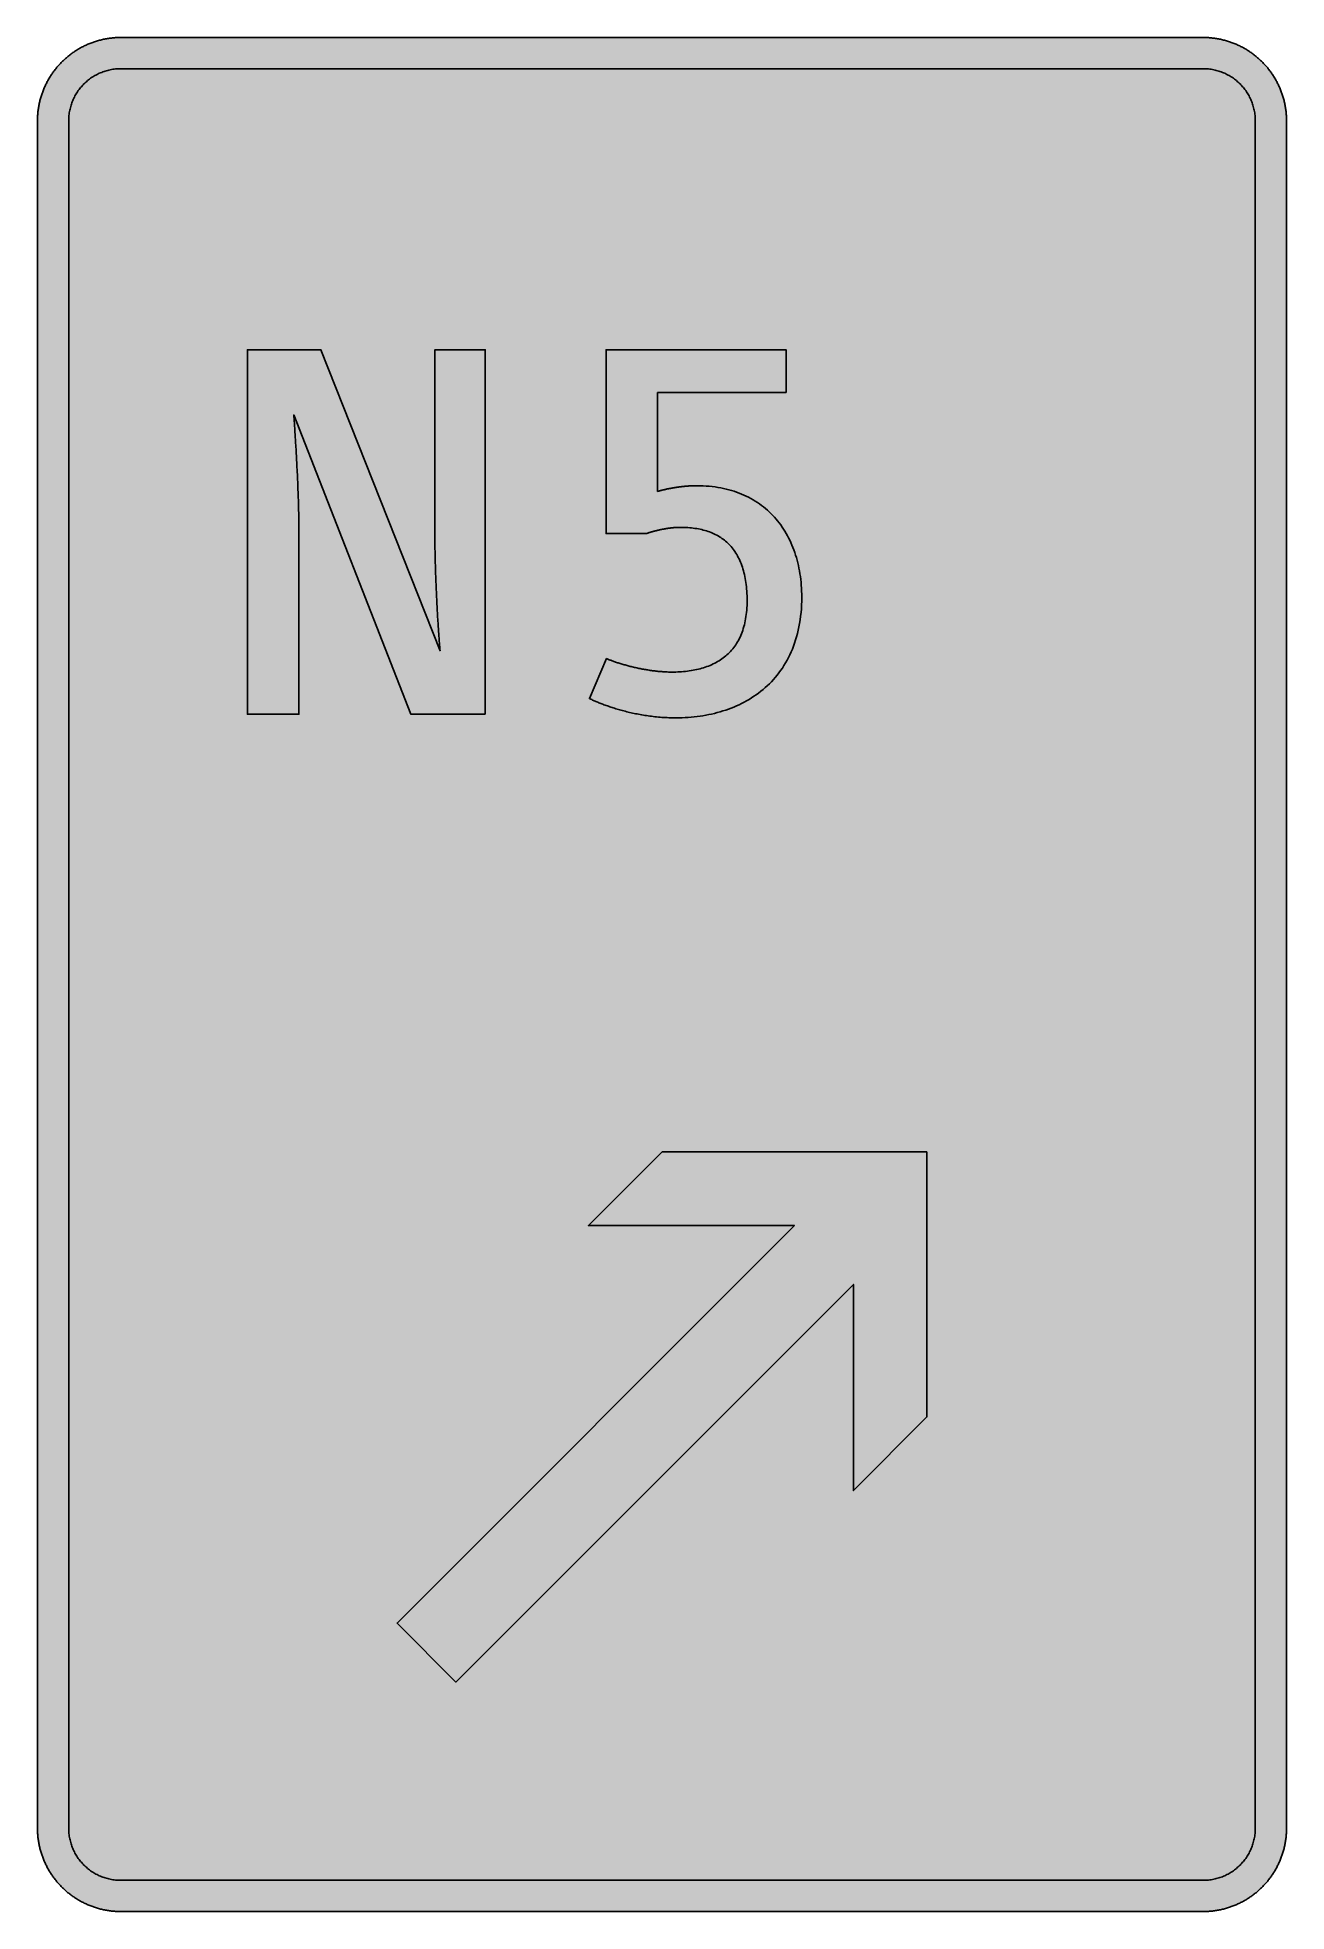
# Model space of a CAD drawing. Header units: millimetres. Extents: x 0 to 212, y 0 to 318.
import ezdxf

# ---------------------------------------------------------------- set-up
doc = ezdxf.new("R2010")
doc.units = ezdxf.units.MM

msp = doc.modelspace()

# ---------------------------------------------------------------- hatches: boundary and pattern name
for color, points in [(254, [(14.1633, 0.0536), (13.9878, 0.0533), (13.8125, 0.0559), (13.6373, 0.061), (13.462, 0.0686), (13.2893, 0.0787), (13.114, 0.0914), (12.9413, 0.1041), (12.7686, 0.1219), (12.5959, 0.1397), (12.4231, 0.16), (12.2504, 0.1829), (12.0777, 0.2057), (11.9075, 0.2337), (11.7373, 0.2616), (11.5672, 0.2921), (11.397, 0.3251), (11.2268, 0.3607), (11.0592, 0.3988), (10.8915, 0.4369), (10.7239, 0.4775), (10.5562, 0.5207), (10.3886, 0.5664), (10.2235, 0.6121), (10.0584, 0.6629), (9.8933, 0.7137), (9.7307, 0.7671), (9.5682, 0.8204), (9.4056, 0.8788), (9.2431, 0.9373), (9.083, 0.9982), (8.923, 1.0617), (8.763, 1.1252), (8.6055, 1.1938), (8.4455, 1.2624), (8.2906, 1.331), (8.1331, 1.4046), (7.9781, 1.4783), (7.8232, 1.5545), (7.6708, 1.6332), (7.5184, 1.7145), (7.366, 1.7958), (7.2161, 1.8796), (7.0663, 1.966), (6.919, 2.0523), (6.7716, 2.1438), (6.6243, 2.2352), (6.4795, 2.3266), (6.3348, 2.4232), (6.19, 2.5197), (6.0477, 2.6187), (5.908, 2.7178), (5.7683, 2.8194), (5.6286, 2.9235), (5.4915, 3.0302), (5.3543, 3.1369), (5.2197, 3.2461), (5.0851, 3.3579), (4.953, 3.4722), (4.8209, 3.5865), (4.6914, 3.7033), (4.5644, 3.8202), (4.4348, 3.9395), (4.3104, 4.0615), (4.1859, 4.1859), (4.0615, 4.3104), (3.9395, 4.4348), (3.8202, 4.5618), (3.7033, 4.6914), (3.5865, 4.8209), (3.4722, 4.953), (3.3579, 5.0851), (3.2487, 5.2197), (3.1369, 5.3543), (3.0302, 5.4915), (2.9235, 5.6286), (2.8194, 5.7683), (2.7178, 5.908), (2.6187, 6.0477), (2.5197, 6.19), (2.4232, 6.3348), (2.3266, 6.477), (2.2352, 6.6243), (2.1438, 6.7691), (2.0523, 6.9164), (1.966, 7.0663), (1.8796, 7.2161), (1.7958, 7.366), (1.7145, 7.5184), (1.6332, 7.6708), (1.5545, 7.8232), (1.4783, 7.9781), (1.4046, 8.1331), (1.331, 8.2906), (1.2598, 8.4455), (1.1913, 8.603), (1.1252, 8.763), (1.0592, 8.923), (0.9982, 9.083), (0.9373, 9.2431), (0.8763, 9.4056), (0.8204, 9.5682), (0.7645, 9.7307), (0.7112, 9.8933), (0.6604, 10.0584), (0.6121, 10.2235), (0.5639, 10.3911), (0.5207, 10.5562), (0.4775, 10.7239), (0.4343, 10.8915), (0.3962, 11.0592), (0.3607, 11.2268), (0.3251, 11.397), (0.2921, 11.5672), (0.2616, 11.7373), (0.2311, 11.9075), (0.2057, 12.0802), (0.1803, 12.2504), (0.1575, 12.4231), (0.1372, 12.5959), (0.1194, 12.7686), (0.1041, 12.9413), (0.0889, 13.1166), (0.0787, 13.2893), (0.0686, 13.4645), (0.061, 13.6373), (0.0559, 13.8125), (0.0508, 13.9878), (0.0508, 14.163), (0.0522, 303.4425), (0.0508, 303.6164), (0.0559, 303.7916), (0.061, 303.9669), (0.0686, 304.1396), (0.0787, 304.3149), (0.0889, 304.4876), (0.1041, 304.6628), (0.1194, 304.8356), (0.1372, 305.0083), (0.1575, 305.181), (0.1803, 305.3537), (0.2057, 305.5239), (0.2311, 305.6966), (0.2616, 305.8668), (0.2921, 306.037), (0.3251, 306.2072), (0.3607, 306.3748), (0.3962, 306.545), (0.4343, 306.7126), (0.4775, 306.8803), (0.5207, 307.0479), (0.5639, 307.213), (0.6121, 307.3781), (0.6604, 307.5432), (0.7112, 307.7083), (0.7645, 307.8734), (0.8204, 308.036), (0.8763, 308.1985), (0.9373, 308.3611), (0.9982, 308.5211), (1.0592, 308.6811), (1.1252, 308.8411), (1.1913, 308.9986), (1.2598, 309.1561), (1.331, 309.3136), (1.4046, 309.4685), (1.4783, 309.626), (1.5545, 309.7784), (1.6332, 309.9333), (1.7145, 310.0857), (1.7958, 310.2356), (1.8796, 310.388), (1.966, 310.5379), (2.0523, 310.6852), (2.1438, 310.8325), (2.2352, 310.9798), (2.3266, 311.1246), (2.4232, 311.2694), (2.5197, 311.4116), (2.6187, 311.5539), (2.7178, 311.6961), (2.8194, 311.8358), (2.9235, 311.9755), (3.0302, 312.1127), (3.1369, 312.2473), (3.2487, 312.3844), (3.3579, 312.5165), (3.4722, 312.6486), (3.5865, 312.7807), (3.7033, 312.9102), (3.8202, 313.0398), (3.9395, 313.1668), (4.0615, 313.2938), (4.1859, 313.4182), (4.3104, 313.5401), (4.4348, 313.6621), (4.5644, 313.784), (4.6914, 313.9008), (4.8209, 314.0177), (4.953, 314.132), (5.0851, 314.2437), (5.2197, 314.3555), (5.3543, 314.4647), (5.4915, 314.5739), (5.6286, 314.6781), (5.7683, 314.7822), (5.908, 314.8838), (6.0477, 314.9854), (6.19, 315.0845), (6.3348, 315.181), (6.4795, 315.275), (6.6243, 315.3689), (6.7716, 315.4604), (6.919, 315.5493), (7.0663, 315.6382), (7.2161, 315.7245), (7.366, 315.8084), (7.5184, 315.8896), (7.6708, 315.9709), (7.8232, 316.0471), (7.9781, 316.1233), (8.1331, 316.1995), (8.2906, 316.2706), (8.4455, 316.3418), (8.6055, 316.4103), (8.763, 316.4789), (8.923, 316.5424), (9.083, 316.6059), (9.2431, 316.6669), (9.4056, 316.7253), (9.5682, 316.7837), (9.7307, 316.8371), (9.8933, 316.8904), (10.0584, 316.9412), (10.2235, 316.992), (10.3886, 317.0377), (10.5562, 317.0834), (10.7239, 317.1266), (10.8915, 317.1673), (11.0592, 317.2079), (11.2268, 317.2435), (11.397, 317.279), (11.5672, 317.312), (11.7373, 317.3425), (11.9075, 317.3705), (12.0777, 317.3984), (12.2504, 317.4213), (12.4231, 317.4441), (12.5959, 317.4644), (12.7686, 317.4822), (12.9413, 317.5), (13.114, 317.5127), (13.2893, 317.5254), (13.462, 317.5356), (13.6373, 317.5432), (13.8125, 317.5483), (13.9878, 317.5508), (14.163, 317.5533), (197.6078, 317.5536), (197.7822, 317.5508), (197.9574, 317.5483), (198.1327, 317.5432), (198.3054, 317.5356), (198.4807, 317.5254), (198.6534, 317.5127), (198.8287, 317.5), (199.0014, 317.4822), (199.1741, 317.4644), (199.3468, 317.4441), (199.5195, 317.4213), (199.6897, 317.3984), (199.8624, 317.3705), (200.0326, 317.3425), (200.2028, 317.312), (200.373, 317.279), (200.5432, 317.2435), (200.7108, 317.2079), (200.8784, 317.1673), (201.0461, 317.1266), (201.2137, 317.0834), (201.3788, 317.0377), (201.5465, 316.992), (201.7116, 316.9412), (201.8767, 316.8904), (202.0392, 316.8371), (202.2018, 316.7837), (202.3643, 316.7253), (202.5269, 316.6669), (202.6869, 316.6059), (202.8469, 316.5424), (203.007, 316.4789), (203.167, 316.4103), (203.3245, 316.3418), (203.4794, 316.2706), (203.6369, 316.1995), (203.7918, 316.1233), (203.9468, 316.0471), (204.0992, 315.9709), (204.2516, 315.8896), (204.404, 315.8084), (204.5538, 315.7245), (204.7037, 315.6382), (204.8535, 315.5493), (205.0009, 315.4604), (205.1456, 315.3689), (205.293, 315.275), (205.4352, 315.181), (205.58, 315.0845), (205.7222, 314.9854), (205.8619, 314.8838), (206.0016, 314.7822), (206.1413, 314.6781), (206.2785, 314.5739), (206.4156, 314.4647), (206.5503, 314.3555), (206.6849, 314.2437), (206.817, 314.132), (206.949, 314.0177), (207.0786, 313.9008), (207.2081, 313.784), (207.3351, 313.6621), (207.4596, 313.5401), (207.584, 313.4182), (207.7085, 313.2938), (207.8304, 313.1668), (207.9498, 313.0398), (208.0666, 312.9102), (208.1835, 312.7807), (208.2978, 312.6486), (208.4121, 312.5165), (208.5238, 312.3844), (208.6331, 312.2473), (208.7397, 312.1127), (208.8464, 311.9755), (208.9506, 311.8358), (209.0522, 311.6961), (209.1512, 311.5539), (209.2503, 311.4116), (209.3468, 311.2694), (209.4433, 311.1246), (209.5348, 310.9798), (209.6262, 310.8325), (209.7176, 310.6852), (209.804, 310.5379), (209.8904, 310.388), (209.9742, 310.2356), (210.0555, 310.0857), (210.1367, 309.9333), (210.2155, 309.7784), (210.2917, 309.626), (210.3653, 309.4685), (210.439, 309.3136), (210.5076, 309.1561), (210.5762, 308.9986), (210.6447, 308.8411), (210.7082, 308.6811), (210.7717, 308.5211), (210.8327, 308.3611), (210.8911, 308.1985), (210.9495, 308.036), (211.0029, 307.8734), (211.0562, 307.7083), (211.107, 307.5432), (211.1578, 307.3781), (211.2035, 307.213), (211.2493, 307.0479), (211.2924, 306.8803), (211.3331, 306.7126), (211.3712, 306.545), (211.4093, 306.3748), (211.4448, 306.2072), (211.4779, 306.037), (211.5083, 305.8668), (211.5363, 305.6966), (211.5642, 305.5239), (211.5871, 305.3537), (211.6099, 305.181), (211.6303, 305.0083), (211.648, 304.8356), (211.6658, 304.6628), (211.6785, 304.4876), (211.6912, 304.3149), (211.7014, 304.1396), (211.709, 303.9669), (211.7141, 303.7916), (211.7166, 303.6164), (211.7166, 303.4411), (211.7189, 14.1647), (211.7166, 13.9878), (211.7141, 13.8125), (211.709, 13.6373), (211.7014, 13.4645), (211.6912, 13.2893), (211.6785, 13.1166), (211.6658, 12.9413), (211.648, 12.7686), (211.6303, 12.5959), (211.6099, 12.4231), (211.5871, 12.2504), (211.5642, 12.0802), (211.5363, 11.9075), (211.5083, 11.7373), (211.4779, 11.5672), (211.4448, 11.397), (211.4093, 11.2268), (211.3712, 11.0592), (211.3331, 10.8915), (211.2924, 10.7239), (211.2493, 10.5562), (211.2035, 10.3911), (211.1578, 10.2235), (211.107, 10.0584), (211.0562, 9.8933), (211.0029, 9.7307), (210.9495, 9.5682), (210.8911, 9.4056), (210.8327, 9.2431), (210.7717, 9.083), (210.7082, 8.923), (210.6447, 8.763), (210.5762, 8.603), (210.5076, 8.4455), (210.439, 8.2906), (210.3653, 8.1331), (210.2917, 7.9781), (210.2155, 7.8232), (210.1367, 7.6708), (210.0555, 7.5184), (209.9742, 7.366), (209.8904, 7.2161), (209.804, 7.0663), (209.7176, 6.9164), (209.6262, 6.7691), (209.5348, 6.6243), (209.4433, 6.477), (209.3468, 6.3348), (209.2503, 6.19), (209.1512, 6.0477), (209.0522, 5.908), (208.9506, 5.7683), (208.8464, 5.6286), (208.7397, 5.4915), (208.6331, 5.3543), (208.5238, 5.2197), (208.4121, 5.0851), (208.2978, 4.953), (208.1835, 4.8209), (208.0666, 4.6914), (207.9498, 4.5618), (207.8304, 4.4348), (207.7085, 4.3104), (207.584, 4.1859), (207.4596, 4.0615), (207.3351, 3.9395), (207.2081, 3.8202), (207.0786, 3.7033), (206.949, 3.5865), (206.817, 3.4722), (206.6849, 3.3579), (206.5503, 3.2461), (206.4156, 3.1369), (206.2785, 3.0302), (206.1413, 2.9235), (206.0016, 2.8194), (205.8619, 2.7178), (205.7222, 2.6187), (205.58, 2.5197), (205.4352, 2.4232), (205.293, 2.3266), (205.1456, 2.2352), (205.0009, 2.1438), (204.8535, 2.0523), (204.7037, 1.966), (204.5538, 1.8796), (204.404, 1.7958), (204.2516, 1.7145), (204.0992, 1.6332), (203.9468, 1.5545), (203.7918, 1.4783), (203.6369, 1.4046), (203.4794, 1.331), (203.3245, 1.2624), (203.167, 1.1938), (203.007, 1.1252), (202.8469, 1.0617), (202.6869, 0.9982), (202.5269, 0.9373), (202.3643, 0.8788), (202.2018, 0.8204), (202.0392, 0.7671), (201.8767, 0.7137), (201.7116, 0.6629), (201.5465, 0.6121), (201.3788, 0.5664), (201.2137, 0.5207), (201.0461, 0.4775), (200.8784, 0.4369), (200.7108, 0.3988), (200.5432, 0.3607), (200.373, 0.3251), (200.2028, 0.2921), (200.0326, 0.2616), (199.8624, 0.2337), (199.6897, 0.2057), (199.5195, 0.1829), (199.3468, 0.16), (199.1741, 0.1397), (199.0014, 0.1219), (198.8287, 0.1041), (198.6534, 0.0914), (198.4807, 0.0787), (198.3054, 0.0686), (198.1327, 0.061), (197.9574, 0.0559), (197.7822, 0.0533), (197.6069, 0.0533)]), (104, [(14.1633, 5.3453), (13.9344, 5.3467), (13.7084, 5.3543), (13.4849, 5.3696), (13.2613, 5.3899), (13.0378, 5.4153), (12.8194, 5.4458), (12.6009, 5.4813), (12.385, 5.522), (12.1717, 5.5702), (11.9583, 5.621), (11.7475, 5.6794), (11.5392, 5.7404), (11.3335, 5.8064), (11.1303, 5.8801), (10.9296, 5.9563), (10.729, 6.0376), (10.5334, 6.1239), (10.3378, 6.2128), (10.1473, 6.3094), (9.9593, 6.4084), (9.7714, 6.5126), (9.5885, 6.6218), (9.4082, 6.7335), (9.2304, 6.8504), (9.0576, 6.9698), (8.8849, 7.0968), (8.7173, 7.2238), (8.5522, 7.3584), (8.3896, 7.4955), (8.2321, 7.6352), (8.0772, 7.78), (7.9273, 7.9273), (7.7775, 8.0772), (7.6352, 8.2321), (7.493, 8.3922), (7.3558, 8.5522), (7.2238, 8.7173), (7.0942, 8.8875), (6.9698, 9.0576), (6.8504, 9.2329), (6.7335, 9.4107), (6.6192, 9.591), (6.5126, 9.7739), (6.4084, 9.9593), (6.3068, 10.1473), (6.2128, 10.3403), (6.1214, 10.5334), (6.035, 10.7315), (5.9538, 10.9296), (5.8776, 11.1303), (5.8064, 11.3335), (5.7404, 11.5418), (5.6769, 11.75), (5.621, 11.9583), (5.5677, 12.1717), (5.522, 12.385), (5.4813, 12.6009), (5.4432, 12.8194), (5.4127, 13.0404), (5.3873, 13.2613), (5.3696, 13.4849), (5.3543, 13.7084), (5.3467, 13.937), (5.3416, 14.163), (5.3439, 303.4425), (5.3467, 303.6697), (5.3543, 303.8958), (5.3696, 304.1193), (5.3873, 304.3428), (5.4127, 304.5638), (5.4432, 304.7848), (5.4813, 305.0032), (5.522, 305.2191), (5.5677, 305.4325), (5.621, 305.6458), (5.6769, 305.8541), (5.7404, 306.0624), (5.8064, 306.2707), (5.8776, 306.4739), (5.9538, 306.6745), (6.035, 306.8726), (6.1214, 307.0708), (6.2128, 307.2638), (6.3068, 307.4568), (6.4084, 307.6448), (6.5126, 307.8302), (6.6192, 308.0131), (6.7335, 308.1934), (6.8504, 308.3712), (6.9698, 308.5465), (7.0942, 308.7167), (7.2238, 308.8869), (7.3558, 309.052), (7.493, 309.212), (7.6352, 309.372), (7.7775, 309.5269), (7.9273, 309.6768), (8.0772, 309.8241), (8.2321, 309.9689), (8.3896, 310.1086), (8.5522, 310.2458), (8.7173, 310.3804), (8.8849, 310.5074), (9.0576, 310.6344), (9.2304, 310.7538), (9.4082, 310.8706), (9.5885, 310.9824), (9.7714, 311.0916), (9.9593, 311.1957), (10.1473, 311.2948), (10.3378, 311.3913), (10.5334, 311.4802), (10.729, 311.5666), (10.9296, 311.6478), (11.1303, 311.7266), (11.3335, 311.7977), (11.5392, 311.8637), (11.7475, 311.9272), (11.9583, 311.9831), (12.1717, 312.0339), (12.385, 312.0822), (12.6009, 312.1228), (12.8194, 312.1584), (13.0378, 312.1889), (13.2613, 312.2143), (13.4849, 312.2346), (13.7084, 312.2498), (13.9344, 312.2574), (14.163, 312.26), (197.6078, 312.262), (197.833, 312.2574), (198.0616, 312.2498), (198.2851, 312.2346), (198.5086, 312.2143), (198.7296, 312.1889), (198.9506, 312.1584), (199.169, 312.1228), (199.3849, 312.0822), (199.5983, 312.0339), (199.8116, 311.9831), (200.0199, 311.9272), (200.2282, 311.8637), (200.4365, 311.7977), (200.6397, 311.7266), (200.8403, 311.6478), (201.0385, 311.5666), (201.2366, 311.4802), (201.4296, 311.3913), (201.6227, 311.2948), (201.8106, 311.1957), (201.996, 311.0916), (202.1789, 310.9824), (202.3593, 310.8706), (202.5371, 310.7538), (202.7123, 310.6344), (202.8825, 310.5074), (203.0527, 310.3804), (203.2178, 310.2458), (203.3778, 310.1086), (203.5378, 309.9689), (203.6928, 309.8241), (203.8426, 309.6768), (203.9899, 309.5269), (204.1347, 309.372), (204.2744, 309.212), (204.4116, 309.052), (204.5462, 308.8869), (204.6732, 308.7167), (204.8002, 308.5465), (204.9196, 308.3712), (205.0364, 308.1934), (205.1482, 308.0131), (205.2574, 307.8302), (205.3615, 307.6448), (205.4606, 307.4568), (205.5571, 307.2638), (205.646, 307.0708), (205.7324, 306.8726), (205.8137, 306.6745), (205.8899, 306.4739), (205.9635, 306.2707), (206.0296, 306.0624), (206.0905, 305.8541), (206.1489, 305.6458), (206.1997, 305.4325), (206.248, 305.2191), (206.2886, 305.0032), (206.3242, 304.7848), (206.3547, 304.5638), (206.3801, 304.3428), (206.4004, 304.1193), (206.4156, 303.8958), (206.4233, 303.6697), (206.4258, 303.4411), (206.4272, 14.1647), (206.4233, 13.937), (206.4156, 13.7084), (206.4004, 13.4849), (206.3801, 13.2613), (206.3547, 13.0404), (206.3242, 12.8194), (206.2886, 12.6009), (206.248, 12.385), (206.1997, 12.1717), (206.1489, 11.9583), (206.0905, 11.75), (206.0296, 11.5418), (205.9635, 11.3335), (205.8899, 11.1303), (205.8137, 10.9296), (205.7324, 10.7315), (205.646, 10.5334), (205.5571, 10.3403), (205.4606, 10.1473), (205.3615, 9.9593), (205.2574, 9.7739), (205.1482, 9.591), (205.0364, 9.4107), (204.9196, 9.2329), (204.8002, 9.0576), (204.6732, 8.8875), (204.5462, 8.7173), (204.4116, 8.5522), (204.2744, 8.3922), (204.1347, 8.2321), (203.9899, 8.0772), (203.8426, 7.9273), (203.6928, 7.78), (203.5378, 7.6352), (203.3778, 7.4955), (203.2178, 7.3584), (203.0527, 7.2238), (202.8825, 7.0968), (202.7123, 6.9698), (202.5371, 6.8504), (202.3593, 6.7335), (202.1789, 6.6218), (201.996, 6.5126), (201.8106, 6.4084), (201.6227, 6.3094), (201.4296, 6.2128), (201.2366, 6.1239), (201.0385, 6.0376), (200.8403, 5.9563), (200.6397, 5.8801), (200.4365, 5.8064), (200.2282, 5.7404), (200.0199, 5.6794), (199.8116, 5.621), (199.5983, 5.5702), (199.3849, 5.522), (199.169, 5.4813), (198.9506, 5.4458), (198.7296, 5.4153), (198.5086, 5.3899), (198.2851, 5.3696), (198.0616, 5.3543), (197.833, 5.3467), (197.6069, 5.3442)]), (254, [(75.9435, 202.9008), (75.9435, 264.637), (67.3887, 264.637), (67.3887, 234.3863), (67.3887, 233.8883), (67.3887, 233.3955), (67.3938, 232.9002), (67.3964, 232.4075), (67.4014, 231.9172), (67.4091, 231.427), (67.4167, 230.9419), (67.4243, 230.4567), (67.4345, 229.9741), (67.4446, 229.4941), (67.4573, 229.0166), (67.47, 228.5416), (67.4827, 228.0717), (67.4954, 227.6043), (67.5107, 227.142), (67.5259, 226.6823), (67.5411, 226.2276), (67.5564, 225.7755), (67.5742, 225.3285), (67.5919, 224.8891), (67.6097, 224.4522), (67.6275, 224.0204), (67.6478, 223.5962), (67.6656, 223.1771), (67.6859, 222.7631), (67.7062, 222.3541), (67.7266, 221.9554), (67.7469, 221.5591), (67.7672, 221.173), (67.7875, 220.792), (67.8078, 220.4187), (67.8282, 220.0529), (67.8485, 219.6948), (67.8688, 219.3468), (67.8891, 219.0039), (67.9094, 218.6711), (67.9298, 218.346), (67.9501, 218.0311), (67.9704, 217.7237), (67.9907, 217.4265), (68.0085, 217.1395), (68.0288, 216.8601), (68.0466, 216.5934), (68.0644, 216.3343), (68.0822, 216.088), (68.0999, 215.8492), (68.1152, 215.6231), (68.1304, 215.4098), (68.1457, 215.2066), (68.1609, 215.0135), (68.1761, 214.8332), (68.1888, 214.6656), (68.199, 214.5081), (68.2117, 214.3658), (68.2219, 214.2338), (68.232, 214.1169), (68.2396, 214.0102), (68.2473, 213.9188), (68.2549, 213.8401), (68.26, 213.7766), (68.2625, 213.7258), (68.2676, 213.6877), (68.2676, 213.6673), (68.2701, 213.6597), (48.0741, 264.637), (35.6387, 264.637), (35.6387, 202.9008), (44.3699, 202.9008), (44.3699, 233.1515), (44.3687, 233.5657), (44.3662, 233.9848), (44.3636, 234.4064), (44.3586, 234.8332), (44.3535, 235.2624), (44.3459, 235.6942), (44.3382, 236.126), (44.3306, 236.5604), (44.3205, 236.9972), (44.3103, 237.4367), (44.3001, 237.8735), (44.2874, 238.313), (44.2747, 238.7524), (44.2595, 239.1918), (44.2468, 239.6312), (44.2316, 240.0681), (44.2138, 240.505), (44.1985, 240.9393), (44.1808, 241.3737), (44.163, 241.8029), (44.1452, 242.2322), (44.1274, 242.6589), (44.1096, 243.0805), (44.0893, 243.4996), (44.069, 243.9162), (44.0512, 244.3277), (44.0309, 244.7341), (44.0106, 245.1354), (43.9903, 245.5316), (43.9699, 245.9228), (43.9471, 246.3089), (43.9268, 246.6873), (43.9064, 247.0607), (43.8861, 247.4265), (43.8658, 247.7872), (43.8455, 248.1377), (43.8252, 248.4806), (43.8048, 248.8184), (43.7845, 249.1435), (43.7667, 249.4636), (43.7464, 249.7709), (43.7286, 250.0732), (43.7083, 250.3627), (43.6905, 250.6421), (43.6728, 250.9114), (43.6575, 251.1704), (43.6397, 251.4194), (43.6245, 251.6556), (43.6093, 251.8791), (43.594, 252.0925), (43.5813, 252.2906), (43.5686, 252.4785), (43.5559, 252.6538), (43.5458, 252.8138), (43.5331, 252.9611), (43.5254, 253.0932), (43.5153, 253.2126), (43.5077, 253.3167), (43.5026, 253.4056), (43.4975, 253.4793), (43.4924, 253.5352), (43.4899, 253.5784), (43.4873, 253.6038), (43.4873, 253.6114), (63.3317, 202.9008)]), (254, [(126.9199, 257.405), (126.9199, 264.637), (96.4046, 264.637), (96.4046, 233.5043), (103.1956, 233.5043), (103.2967, 233.5352), (103.4009, 233.5682), (103.5025, 233.5987), (103.6041, 233.6317), (103.7057, 233.6622), (103.8073, 233.6927), (103.9089, 233.7206), (104.0079, 233.7511), (104.1095, 233.7791), (104.2086, 233.807), (104.3076, 233.8349), (104.4067, 233.8629), (104.5058, 233.8883), (104.6023, 233.9162), (104.7013, 233.9416), (104.7979, 233.967), (104.8944, 233.9899), (104.9909, 234.0153), (105.0874, 234.0381), (105.1839, 234.061), (105.2805, 234.0839), (105.3744, 234.1067), (105.4684, 234.127), (105.5624, 234.1474), (105.6564, 234.1677), (105.7504, 234.188), (105.8443, 234.2083), (105.9358, 234.2261), (106.0298, 234.2439), (106.1212, 234.2617), (106.2126, 234.2794), (106.3041, 234.2972), (106.393, 234.3125), (106.4844, 234.3277), (106.5733, 234.3429), (106.6648, 234.3582), (106.7537, 234.3734), (106.8426, 234.3861), (106.9315, 234.3988), (107.0178, 234.4115), (107.1067, 234.4242), (107.1931, 234.4369), (107.2794, 234.4471), (107.3658, 234.4572), (107.4522, 234.4674), (107.5385, 234.4776), (107.6249, 234.4877), (107.7087, 234.4953), (107.7925, 234.503), (107.8763, 234.5106), (107.9602, 234.5182), (108.044, 234.5233), (108.1278, 234.5309), (108.2091, 234.536), (108.2929, 234.5411), (108.3742, 234.5436), (108.4555, 234.5487), (108.5367, 234.5512), (108.618, 234.5538), (108.6968, 234.5563), (108.778, 234.5588), (108.8568, 234.5614), (108.9355, 234.5614), (109.0143, 234.5614), (109.3368, 234.5588), (109.6518, 234.5512), (109.9668, 234.5385), (110.2766, 234.5207), (110.5814, 234.4953), (110.8837, 234.4674), (111.1809, 234.4318), (111.4755, 234.3912), (111.7651, 234.348), (112.0521, 234.2947), (112.334, 234.2388), (112.6109, 234.1778), (112.8852, 234.1093), (113.1545, 234.0356), (113.4212, 233.9569), (113.6802, 233.8705), (113.9368, 233.7791), (114.1908, 233.6825), (114.4372, 233.5809), (114.681, 233.4717), (114.9198, 233.3574), (115.156, 233.2355), (115.3846, 233.1085), (115.6106, 232.9764), (115.8316, 232.8367), (116.0475, 232.6894), (116.2583, 232.5395), (116.4641, 232.3795), (116.6647, 232.217), (116.8603, 232.0442), (117.0534, 231.869), (117.2388, 231.6836), (117.4217, 231.4931), (117.5969, 231.2975), (117.7671, 231.0943), (117.9347, 230.8835), (118.0948, 230.665), (118.2497, 230.4415), (118.4021, 230.2129), (118.5469, 229.9741), (118.6866, 229.7303), (118.8187, 229.4788), (118.9482, 229.2223), (119.0701, 228.9581), (119.1895, 228.6864), (119.3013, 228.407), (119.4079, 228.1199), (119.507, 227.8278), (119.6035, 227.5256), (119.6924, 227.2182), (119.7737, 226.9033), (119.8524, 226.5807), (119.9236, 226.2505), (119.9896, 225.9152), (120.048, 225.5698), (120.1014, 225.2167), (120.1471, 224.8586), (120.1903, 224.4903), (120.2233, 224.1169), (120.2538, 223.7334), (120.2741, 223.3422), (120.2919, 222.946), (120.302, 222.5396), (120.3046, 222.1255), (120.2995, 221.7166), (120.2893, 221.3153), (120.269, 220.9216), (120.2411, 220.538), (120.208, 220.1596), (120.1649, 219.7913), (120.1166, 219.4281), (120.0582, 219.075), (119.9947, 218.7296), (119.9236, 218.3892), (119.8448, 218.059), (119.7585, 217.7364), (119.667, 217.4189), (119.568, 217.1116), (119.4613, 216.8119), (119.347, 216.5172), (119.2276, 216.2302), (119.1031, 215.9508), (118.9685, 215.679), (118.8314, 215.4149), (118.684, 215.1583), (118.5342, 214.9069), (118.3742, 214.663), (118.2116, 214.4268), (118.0414, 214.1982), (117.8662, 213.9747), (117.6833, 213.7588), (117.4953, 213.548), (117.3023, 213.3473), (117.1042, 213.1492), (116.8984, 212.9612), (116.6876, 212.7783), (116.4717, 212.6005), (116.2507, 212.4304), (116.0247, 212.2678), (115.7935, 212.1103), (115.5573, 211.9579), (115.316, 211.8131), (115.0696, 211.6734), (114.8182, 211.5414), (114.5616, 211.4144), (114.3, 211.2924), (114.0358, 211.1781), (113.7641, 211.0689), (113.4897, 210.9673), (113.2103, 210.8683), (112.9284, 210.7768), (112.6388, 210.6905), (112.3467, 210.6117), (112.0521, 210.5355), (111.7524, 210.4669), (111.4476, 210.4034), (111.1402, 210.345), (110.8278, 210.2917), (110.5129, 210.2434), (110.1928, 210.2002), (109.8702, 210.1647), (109.5426, 210.1317), (109.2124, 210.1037), (108.8796, 210.0809), (108.5444, 210.0656), (108.204, 210.0529), (107.8611, 210.0453), (107.5157, 210.0428), (107.3328, 210.0453), (107.1499, 210.0478), (106.9645, 210.0504), (106.7765, 210.058), (106.5911, 210.0656), (106.4006, 210.0758), (106.2126, 210.0859), (106.0221, 210.0986), (105.8316, 210.1139), (105.6386, 210.1291), (105.4481, 210.1444), (105.2551, 210.1647), (105.0595, 210.185), (104.8664, 210.2053), (104.6734, 210.2282), (104.4778, 210.2536), (104.2848, 210.279), (104.0892, 210.3044), (103.8962, 210.3323), (103.7006, 210.3628), (103.5075, 210.3933), (103.3145, 210.4238), (103.1189, 210.4568), (102.9259, 210.4898), (102.7354, 210.5254), (102.5423, 210.5609), (102.3518, 210.5965), (102.1613, 210.6346), (101.9708, 210.6727), (101.7829, 210.7108), (101.5949, 210.7514), (101.4095, 210.7921), (101.2241, 210.8352), (101.0387, 210.8784), (100.8558, 210.9216), (100.6754, 210.9648), (100.4951, 211.008), (100.3173, 211.0537), (100.1395, 211.0994), (99.9642, 211.1451), (99.7915, 211.1934), (99.6188, 211.2391), (99.4512, 211.2874), (99.2835, 211.3356), (99.1184, 211.3839), (98.9559, 211.4321), (98.7933, 211.4829), (98.6358, 211.5312), (98.4809, 211.582), (98.3259, 211.6303), (98.1761, 211.6811), (98.0288, 211.7319), (97.8814, 211.7827), (97.7392, 211.8335), (97.602, 211.8843), (97.4649, 211.9351), (97.3303, 211.9859), (97.2007, 212.0341), (97.0737, 212.0849), (96.9518, 212.1357), (96.8299, 212.1865), (96.713, 212.2373), (96.6013, 212.2856), (96.4921, 212.3364), (93.5824, 205.5467), (93.7082, 205.486), (93.8378, 205.4276), (93.9698, 205.3666), (94.1095, 205.3057), (94.2518, 205.2422), (94.3966, 205.1787), (94.5464, 205.1152), (94.6988, 205.0517), (94.8563, 204.9856), (95.0163, 204.9196), (95.1814, 204.8535), (95.3491, 204.785), (95.5192, 204.7189), (95.6945, 204.6503), (95.8748, 204.5818), (96.0552, 204.5157), (96.2406, 204.4471), (96.4311, 204.3786), (96.6241, 204.31), (96.8197, 204.2414), (97.0178, 204.1728), (97.221, 204.1042), (97.4268, 204.0382), (97.6376, 203.9696), (97.8484, 203.9036), (98.0643, 203.8375), (98.2828, 203.7715), (98.5063, 203.7055), (98.7298, 203.6394), (98.9584, 203.5759), (99.1895, 203.5124), (99.4232, 203.4515), (99.662, 203.3905), (99.9007, 203.3295), (100.1446, 203.2686), (100.391, 203.2102), (100.6399, 203.1543), (100.8913, 203.0984), (101.1453, 203.0425), (101.4019, 202.9892), (101.661, 202.9384), (101.9226, 202.8876), (102.1893, 202.8368), (102.456, 202.7911), (102.7278, 202.7453), (102.9995, 202.6996), (103.2739, 202.659), (103.5533, 202.6183), (103.8327, 202.5802), (104.1146, 202.5447), (104.4016, 202.5091), (104.6886, 202.4786), (104.9782, 202.4482), (105.2703, 202.4202), (105.5649, 202.3948), (105.8621, 202.372), (106.1593, 202.3516), (106.4616, 202.3339), (106.7638, 202.3186), (107.0686, 202.3059), (107.376, 202.2958), (107.6858, 202.2881), (107.9957, 202.2831), (108.3107, 202.2831), (108.8187, 202.2856), (109.3241, 202.3008), (109.8321, 202.3212), (110.3351, 202.3542), (110.8405, 202.3923), (111.3409, 202.4431), (111.8413, 202.5015), (112.3366, 202.5675), (112.8319, 202.6437), (113.3246, 202.7301), (113.8123, 202.8266), (114.3, 202.9308), (114.7826, 203.0451), (115.2601, 203.1695), (115.7351, 203.3016), (116.2075, 203.4464), (116.6749, 203.5988), (117.1372, 203.7613), (117.5944, 203.9315), (118.0465, 204.1144), (118.4935, 204.3074), (118.9355, 204.5081), (119.3724, 204.7215), (119.8016, 204.9424), (120.2258, 205.1736), (120.6449, 205.4174), (121.0564, 205.6689), (121.4603, 205.933), (121.8565, 206.2048), (122.2477, 206.4893), (122.6312, 206.7839), (123.0046, 207.0887), (123.3729, 207.4037), (123.731, 207.7314), (124.0815, 208.0666), (124.4244, 208.4146), (124.7572, 208.7728), (125.0798, 209.1411), (125.3947, 209.5221), (125.6995, 209.9132), (125.9942, 210.3145), (126.2812, 210.7286), (126.5555, 211.1527), (126.8197, 211.5896), (127.0737, 212.0367), (127.3175, 212.4939), (127.5486, 212.9638), (127.7696, 213.4438), (127.9779, 213.9366), (128.176, 214.442), (128.3589, 214.9577), (128.5316, 215.4834), (128.6916, 216.0219), (128.8415, 216.5731), (128.9736, 217.137), (129.0955, 217.711), (129.2047, 218.2978), (129.2987, 218.8972), (129.3774, 219.5068), (129.446, 220.1291), (129.4968, 220.7641), (129.5349, 221.4118), (129.5578, 222.0722), (129.5654, 222.7428), (129.5603, 223.2533), (129.5451, 223.7588), (129.5222, 224.2617), (129.4892, 224.757), (129.4486, 225.2497), (129.3952, 225.7349), (129.3343, 226.2175), (129.2657, 226.695), (129.1869, 227.1649), (129.098, 227.6323), (129.0015, 228.092), (128.8948, 228.5467), (128.7805, 228.9937), (128.6561, 229.4382), (128.524, 229.8751), (128.3818, 230.3069), (128.2319, 230.7311), (128.0719, 231.1502), (127.9042, 231.5616), (127.7264, 231.9655), (127.541, 232.3643), (127.3454, 232.758), (127.1448, 233.1415), (126.9314, 233.52), (126.713, 233.8908), (126.4844, 234.2566), (126.2456, 234.6122), (125.9992, 234.9627), (125.7452, 235.3031), (125.4836, 235.6358), (125.2144, 235.9635), (124.935, 236.281), (124.648, 236.5908), (124.3508, 236.8931), (124.0485, 237.1877), (123.7361, 237.4722), (123.4161, 237.7491), (123.0884, 238.0183), (122.7506, 238.2774), (122.4077, 238.5289), (122.0546, 238.7702), (121.6939, 239.0038), (121.3282, 239.2274), (120.9523, 239.4433), (120.5687, 239.6465), (120.175, 239.842), (119.7762, 240.03), (119.3698, 240.2053), (118.9558, 240.3729), (118.5316, 240.5304), (118.1024, 240.6752), (117.6655, 240.8123), (117.221, 240.9393), (116.7689, 241.0536), (116.3066, 241.1603), (115.8392, 241.2543), (115.3643, 241.3381), (114.8842, 241.4118), (114.394, 241.4727), (113.8961, 241.5261), (113.3932, 241.5642), (112.8827, 241.5946), (112.362, 241.6099), (111.8362, 241.6175), (111.7371, 241.6175), (111.6381, 241.615), (111.5365, 241.615), (111.4374, 241.6124), (111.3358, 241.6099), (111.2342, 241.6073), (111.1301, 241.6048), (111.0285, 241.5997), (110.9243, 241.5972), (110.8227, 241.5921), (110.7186, 241.587), (110.6145, 241.5794), (110.5103, 241.5743), (110.4062, 241.5667), (110.2995, 241.5591), (110.1954, 241.5515), (110.0887, 241.5438), (109.9845, 241.5362), (109.8779, 241.5261), (109.7712, 241.5159), (109.6645, 241.5057), (109.5578, 241.4956), (109.4511, 241.4854), (109.3445, 241.4727), (109.2378, 241.46), (109.1311, 241.4473), (109.0219, 241.4346), (108.9152, 241.4219), (108.8085, 241.4067), (108.7018, 241.394), (108.5926, 241.3787), (108.4859, 241.3635), (108.3793, 241.3483), (108.27, 241.3305), (108.1634, 241.3152), (108.0567, 241.2975), (107.95, 241.2797), (107.8408, 241.2619), (107.7341, 241.2441), (107.6274, 241.2238), (107.5207, 241.206), (107.4141, 241.1857), (107.3074, 241.1654), (107.2007, 241.1451), (107.094, 241.1247), (106.9873, 241.1019), (106.8832, 241.0816), (106.7765, 241.0587), (106.6724, 241.0358), (106.5657, 241.013), (106.4616, 240.9901), (106.3574, 240.9647), (106.2533, 240.9419), (106.1491, 240.9165), (106.0475, 240.8911), (105.9434, 240.8657), (105.8418, 240.8403), (105.7377, 240.8123), (105.6361, 240.7869), (105.5345, 240.759), (105.4354, 240.731), (105.3338, 240.7031), (105.2347, 240.6752), (105.1357, 240.6472), (105.1359, 257.405)]), (254, [(150.7878, 128.7388), (105.8855, 128.7388), (93.4131, 116.266), (128.3367, 116.266), (60.985, 48.9144), (70.9634, 38.9361), (138.315, 106.2877), (138.315, 71.3655), (150.7878, 83.8383)])]:
    msp.add_hatch(color=color).paths.add_polyline_path(points)
h = msp.add_hatch(color=254)
edge = h.paths.add_edge_path()
edge.add_line((163.1678, 258.5515), (163.2737, 258.5491))
edge.add_line((163.2737, 258.5491), (163.3804, 258.5491))
edge.add_line((163.3804, 258.5491), (163.4896, 258.5491))
edge.add_line((163.4896, 258.5491), (163.5963, 258.5466))
edge.add_line((163.5963, 258.5466), (163.703, 258.5441))
edge.add_line((163.703, 258.5441), (163.8097, 258.5415))
edge.add_line((163.8097, 258.5415), (163.9164, 258.5364))
edge.add_line((163.9164, 258.5364), (164.023, 258.5339))
edge.add_line((164.023, 258.5339), (164.1323, 258.5288))
edge.add_line((164.1323, 258.5288), (164.2389, 258.5237))
edge.add_line((164.2389, 258.5237), (164.3456, 258.5161))
edge.add_line((164.3456, 258.5161), (164.4523, 258.511))
edge.add_line((164.4523, 258.511), (164.5615, 258.5034))
edge.add_line((164.5615, 258.5034), (164.6682, 258.4958))
edge.add_line((164.6682, 258.4958), (164.7749, 258.4856))
edge.add_line((164.7749, 258.4856), (164.8841, 258.478))
edge.add_line((164.8841, 258.478), (164.9908, 258.4679))
edge.add_line((164.9908, 258.4679), (165.1, 258.4577))
edge.add_line((165.1, 258.4577), (165.2092, 258.445))
edge.add_line((165.2092, 258.445), (165.3184, 258.4323))
edge.add_line((165.3184, 258.4323), (165.4277, 258.4196))
edge.add_line((165.4277, 258.4196), (165.5369, 258.4069))
edge.add_line((165.5369, 258.4069), (165.6461, 258.3942))
edge.add_line((165.6461, 258.3942), (165.7553, 258.379))
edge.add_line((165.7553, 258.379), (165.8671, 258.3637))
edge.add_line((165.8671, 258.3637), (165.9763, 258.3459))
edge.add_line((165.9763, 258.3459), (166.0881, 258.3282))
edge.add_line((166.0881, 258.3282), (166.1998, 258.3104))
edge.add_line((166.1998, 258.3104), (166.3116, 258.2926))
edge.add_line((166.3116, 258.2926), (166.4233, 258.2723))
edge.add_line((166.4233, 258.2723), (166.5376, 258.252))
edge.add_line((166.5376, 258.252), (166.6494, 258.2316))
edge.add_line((166.6494, 258.2316), (166.7637, 258.2088))
edge.add_line((166.7637, 258.2088), (166.878, 258.1859))
edge.add_line((166.878, 258.1859), (166.9948, 258.1605))
edge.add_line((166.9948, 258.1605), (167.1091, 258.1377))
edge.add_line((167.1091, 258.1377), (167.226, 258.1123))
edge.add_line((167.226, 258.1123), (167.3428, 258.0843))
edge.add_line((167.3428, 258.0843), (167.4597, 258.0564))
edge.add_line((167.4597, 258.0564), (167.579, 258.0284))
edge.add_line((167.579, 258.0284), (167.6959, 258.0005))
edge.add_line((167.6959, 258.0005), (167.8153, 257.97))
edge.add_line((167.8153, 257.97), (167.9372, 257.9395))
edge.add_line((167.9372, 257.9395), (168.0566, 257.9065))
edge.add_line((168.0566, 257.9065), (168.1785, 257.8735))
edge.add_line((168.1785, 257.8735), (168.3029, 257.8405))
edge.add_line((168.3029, 257.8405), (168.4249, 257.8049))
edge.add_line((168.4249, 257.8049), (168.5493, 257.7694))
edge.add_line((168.5493, 257.7694), (168.6738, 257.7313))
edge.add_line((168.6738, 257.7313), (168.8008, 257.6932))
edge.add_line((168.8008, 257.6932), (168.9278, 257.6551))
edge.add_line((168.9278, 257.6551), (169.0548, 257.6144))
edge.add_line((169.0548, 257.6144), (169.1818, 257.5738))
edge.add_line((169.1818, 257.5738), (169.3113, 257.5331))
edge.add_line((169.3113, 257.5331), (169.4434, 257.49))
edge.add_line((169.4434, 257.49), (169.5729, 257.4442))
edge.add_line((169.5729, 257.4442), (169.7076, 257.3985))
edge.add_line((169.7076, 257.3985), (169.8396, 257.3528))
edge.add_line((169.8396, 257.3528), (169.9743, 257.3045))
edge.add_line((169.9743, 257.3045), (170.1089, 257.2563))
edge.add_line((170.1089, 257.2563), (170.246, 257.208))
edge.add_line((170.246, 257.208), (170.3832, 257.1572))
edge.add_line((170.3832, 257.1572), (170.5229, 257.1039))
edge.add_line((170.5229, 257.1039), (170.6626, 257.0505))
edge.add_line((170.6626, 257.0505), (173.3102, 263.2258))
edge.add_line((173.3102, 263.2258), (173.2001, 263.2735))
edge.add_line((173.2001, 263.2735), (173.0908, 263.3243))
edge.add_line((173.0908, 263.3243), (172.9816, 263.3751))
edge.add_line((172.9816, 263.3751), (172.8673, 263.4259))
edge.add_line((172.8673, 263.4259), (172.7556, 263.4742))
edge.add_line((172.7556, 263.4742), (172.6387, 263.525))
edge.add_line((172.6387, 263.525), (172.5244, 263.5758))
edge.add_line((172.5244, 263.5758), (172.405, 263.6266))
edge.add_line((172.405, 263.6266), (172.2857, 263.6774))
edge.add_line((172.2857, 263.6774), (172.1637, 263.7282))
edge.add_line((172.1637, 263.7282), (172.0418, 263.779))
edge.add_line((172.0418, 263.779), (171.9174, 263.8298))
edge.add_line((171.9174, 263.8298), (171.7929, 263.8806))
edge.add_line((171.7929, 263.8806), (171.6634, 263.9289))
edge.add_line((171.6634, 263.9289), (171.5364, 263.9797))
edge.add_line((171.5364, 263.9797), (171.4043, 264.0305))
edge.add_line((171.4043, 264.0305), (171.2722, 264.0787))
edge.add_line((171.2722, 264.0787), (171.1376, 264.127))
edge.add_line((171.1376, 264.127), (171.0004, 264.1778))
edge.add_line((171.0004, 264.1778), (170.8633, 264.226))
edge.add_line((170.8633, 264.226), (170.7236, 264.2743))
edge.add_line((170.7236, 264.2743), (170.5813, 264.32))
edge.add_line((170.5813, 264.32), (170.4365, 264.3683))
edge.add_line((170.4365, 264.3683), (170.2918, 264.414))
edge.add_line((170.2918, 264.414), (170.1444, 264.4623))
edge.add_line((170.1444, 264.4623), (169.9946, 264.508))
edge.add_line((169.9946, 264.508), (169.8422, 264.5512))
edge.add_line((169.8422, 264.5512), (169.6898, 264.5969))
edge.add_line((169.6898, 264.5969), (169.5348, 264.6401))
edge.add_line((169.5348, 264.6401), (169.3748, 264.6832))
edge.add_line((169.3748, 264.6832), (169.2148, 264.7264))
edge.add_line((169.2148, 264.7264), (169.0548, 264.7671))
edge.add_line((169.0548, 264.7671), (168.8897, 264.8077))
edge.add_line((168.8897, 264.8077), (168.722, 264.8483))
edge.add_line((168.722, 264.8483), (168.5544, 264.889))
edge.add_line((168.5544, 264.889), (168.3817, 264.9271))
edge.add_line((168.3817, 264.9271), (168.209, 264.9652))
edge.add_line((168.209, 264.9652), (168.0337, 265.0007))
edge.add_line((168.0337, 265.0007), (167.8559, 265.0363))
edge.add_line((167.8559, 265.0363), (167.6756, 265.0719))
edge.add_line((167.6756, 265.0719), (167.4927, 265.1049))
edge.add_line((167.4927, 265.1049), (167.3073, 265.1379))
edge.add_line((167.3073, 265.1379), (167.1193, 265.1684))
edge.add_line((167.1193, 265.1684), (166.9288, 265.1989))
edge.add_line((166.9288, 265.1989), (166.7358, 265.2293))
edge.add_line((166.7358, 265.2293), (166.5402, 265.2573))
edge.add_line((166.5402, 265.2573), (166.3421, 265.2827))
edge.add_line((166.3421, 265.2827), (166.1414, 265.3081))
edge.add_line((166.1414, 265.3081), (165.9382, 265.3335))
edge.add_line((165.9382, 265.3335), (165.7299, 265.3563))
edge.add_line((165.7299, 265.3563), (165.5216, 265.3767))
edge.add_line((165.5216, 265.3767), (165.3108, 265.397))
edge.add_line((165.3108, 265.397), (165.0975, 265.4148))
edge.add_line((165.0975, 265.4148), (164.879, 265.4325))
edge.add_line((164.879, 265.4325), (164.6606, 265.4478))
edge.add_line((164.6606, 265.4478), (164.4371, 265.463))
edge.add_line((164.4371, 265.463), (164.211, 265.4757))
edge.add_line((164.211, 265.4757), (163.9824, 265.4859))
edge.add_line((163.9824, 265.4859), (163.7513, 265.496))
edge.add_line((163.7513, 265.496), (163.5176, 265.5037))
edge.add_line((163.5176, 265.5037), (163.2788, 265.5087))
edge.add_line((163.2788, 265.5087), (163.0401, 265.5138))
edge.add_line((163.0401, 265.5138), (162.7962, 265.5164))
edge.add_line((162.7962, 265.5164), (162.5498, 265.5164))
edge.add_line((162.5498, 265.5164), (161.8336, 265.5062))
edge.add_line((161.8336, 265.5062), (161.13, 265.4681))
edge.add_line((161.13, 265.4681), (160.4366, 265.4097))
edge.add_line((160.4366, 265.4097), (159.7508, 265.3233))
edge.add_line((159.7508, 265.3233), (159.0751, 265.2166))
edge.add_line((159.0751, 265.2166), (158.4122, 265.0871))
edge.add_line((158.4122, 265.0871), (157.7569, 264.9347))
edge.add_line((157.7569, 264.9347), (157.1117, 264.7594))
edge.add_line((157.1117, 264.7594), (156.4792, 264.5613))
edge.add_line((156.4792, 264.5613), (155.8544, 264.3429))
edge.add_line((155.8544, 264.3429), (155.2397, 264.1016))
edge.add_line((155.2397, 264.1016), (154.6377, 263.84))
edge.add_line((154.6377, 263.84), (154.0434, 263.558))
edge.add_line((154.0434, 263.558), (153.4617, 263.2532))
edge.add_line((153.4617, 263.2532), (152.8877, 262.9306))
edge.add_line((152.8877, 262.9306), (152.3263, 262.5877))
edge.add_line((152.3263, 262.5877), (151.7752, 262.2245))
edge.add_line((151.7752, 262.2245), (151.2341, 261.8435))
edge.add_line((151.2341, 261.8435), (150.7058, 261.4422))
edge.add_line((150.7058, 261.4422), (150.1851, 261.0231))
edge.add_line((150.1851, 261.0231), (149.6771, 260.5862))
edge.add_line((149.6771, 260.5862), (149.1793, 260.129))
edge.add_line((149.1793, 260.129), (148.6916, 259.6566))
edge.add_line((148.6916, 259.6566), (148.2141, 259.1638))
edge.add_line((148.2141, 259.1638), (147.7493, 258.6558))
edge.add_line((147.7493, 258.6558), (147.2946, 258.1326))
edge.add_line((147.2946, 258.1326), (146.8526, 257.5916))
edge.add_line((146.8526, 257.5916), (146.4183, 257.0328))
edge.add_line((146.4183, 257.0328), (145.9967, 256.4587))
edge.add_line((145.9967, 256.4587), (145.5877, 255.8694))
edge.add_line((145.5877, 255.8694), (145.1889, 255.2675))
edge.add_line((145.1889, 255.2675), (144.8003, 254.6477))
edge.add_line((144.8003, 254.6477), (144.4244, 254.0152))
edge.add_line((144.4244, 254.0152), (144.0586, 253.365))
edge.add_line((144.0586, 253.365), (143.703, 252.7046))
edge.add_line((143.703, 252.7046), (143.3601, 252.029))
edge.add_line((143.3601, 252.029), (143.0299, 251.3406))
edge.add_line((143.0299, 251.3406), (142.7099, 250.637))
edge.add_line((142.7099, 250.637), (142.4, 249.9233))
edge.add_line((142.4, 249.9233), (142.1054, 249.1969))
edge.add_line((142.1054, 249.1969), (141.8184, 248.4577))
edge.add_line((141.8184, 248.4577), (141.5466, 247.7059))
edge.add_line((141.5466, 247.7059), (141.2824, 246.9439))
edge.add_line((141.2824, 246.9439), (141.0335, 246.1692))
edge.add_line((141.0335, 246.1692), (140.7947, 245.3869))
edge.add_line((140.7947, 245.3869), (140.5687, 244.5918))
edge.add_line((140.5687, 244.5918), (140.3528, 243.7867))
edge.add_line((140.3528, 243.7867), (140.1496, 242.9713))
edge.add_line((140.1496, 242.9713), (139.9591, 242.1458))
edge.add_line((139.9591, 242.1458), (139.7813, 241.3102))
edge.add_line((139.7813, 241.3102), (139.6136, 240.4669))
edge.add_line((139.6136, 240.4669), (139.4587, 239.616))
edge.add_line((139.4587, 239.616), (139.3165, 238.7549))
edge.add_line((139.3165, 238.7549), (139.1869, 237.8862))
edge.add_line((139.1869, 237.8862), (139.0675, 237.0125))
edge.add_line((139.0675, 237.0125), (138.9609, 236.1286))
edge.add_line((138.9609, 236.1286), (138.8669, 235.237))
edge.add_line((138.8669, 235.237), (138.7856, 234.3404))
edge.add_line((138.7856, 234.3404), (138.717, 233.4362))
edge.add_line((138.717, 233.4362), (138.6611, 232.5243))
edge.add_line((138.6611, 232.5243), (138.618, 231.6099))
edge.add_line((138.618, 231.6099), (138.5849, 230.6879))
edge.add_line((138.5849, 230.6879), (138.5672, 229.7608))
edge.add_line((138.5672, 229.7608), (138.5595, 228.8286))
edge.add_line((138.5595, 228.8286), (138.5646, 228.1403))
edge.add_line((138.5646, 228.1403), (138.5748, 227.457))
edge.add_line((138.5748, 227.457), (138.59, 226.7763))
edge.add_line((138.59, 226.7763), (138.6154, 226.1006))
edge.add_line((138.6154, 226.1006), (138.6459, 225.4301))
edge.add_line((138.6459, 225.4301), (138.6865, 224.7646))
edge.add_line((138.6865, 224.7646), (138.7323, 224.1042))
edge.add_line((138.7323, 224.1042), (138.7856, 223.4489))
edge.add_line((138.7856, 223.4489), (138.8466, 222.7986))
edge.add_line((138.8466, 222.7986), (138.9151, 222.1535))
edge.add_line((138.9151, 222.1535), (138.9939, 221.5159))
edge.add_line((138.9939, 221.5159), (139.0777, 220.886))
edge.add_line((139.0777, 220.886), (139.1717, 220.2612))
edge.add_line((139.1717, 220.2612), (139.2733, 219.6414))
edge.add_line((139.2733, 219.6414), (139.385, 219.0293))
edge.add_line((139.385, 219.0293), (139.5019, 218.4248))
edge.add_line((139.5019, 218.4248), (139.6314, 217.8279))
edge.add_line((139.6314, 217.8279), (139.766, 217.2386))
edge.add_line((139.766, 217.2386), (139.9108, 216.6569))
edge.add_line((139.9108, 216.6569), (140.0658, 216.0829))
edge.add_line((140.0658, 216.0829), (140.2283, 215.519))
edge.add_line((140.2283, 215.519), (140.401, 214.9602))
edge.add_line((140.401, 214.9602), (140.5839, 214.4116))
edge.add_line((140.5839, 214.4116), (140.7744, 213.8731))
edge.add_line((140.7744, 213.8731), (140.9751, 213.3422))
edge.add_line((140.9751, 213.3422), (141.1859, 212.8215))
edge.add_line((141.1859, 212.8215), (141.4069, 212.3084))
edge.add_line((141.4069, 212.3084), (141.638, 211.8081))
edge.add_line((141.638, 211.8081), (141.8768, 211.3153))
edge.add_line((141.8768, 211.3153), (142.1282, 210.8327))
edge.add_line((142.1282, 210.8327), (142.3899, 210.3603))
edge.add_line((142.3899, 210.3603), (142.6616, 209.9005))
edge.add_line((142.6616, 209.9005), (142.9436, 209.4484))
edge.add_line((142.9436, 209.4484), (143.2357, 209.0115))
edge.add_line((143.2357, 209.0115), (143.5405, 208.5823))
edge.add_line((143.5405, 208.5823), (143.8554, 208.1657))
edge.add_line((143.8554, 208.1657), (144.1806, 207.7593))
edge.add_line((144.1806, 207.7593), (144.5184, 207.3681))
edge.add_line((144.5184, 207.3681), (144.8664, 206.9871))
edge.add_line((144.8664, 206.9871), (145.227, 206.6163))
edge.add_line((145.227, 206.6163), (145.5979, 206.2607))
edge.add_line((145.5979, 206.2607), (145.9814, 205.9178))
edge.add_line((145.9814, 205.9178), (146.3751, 205.5876))
edge.add_line((146.3751, 205.5876), (146.7841, 205.2701))
edge.add_line((146.7841, 205.2701), (147.2006, 204.9653))
edge.add_line((147.2006, 204.9653), (147.6324, 204.6757))
edge.add_line((147.6324, 204.6757), (148.0769, 204.3989))
edge.add_line((148.0769, 204.3989), (148.5316, 204.1347))
edge.add_line((148.5316, 204.1347), (148.9989, 203.8883))
edge.add_line((148.9989, 203.8883), (149.4815, 203.6521))
edge.add_line((149.4815, 203.6521), (149.9743, 203.4337))
edge.add_line((149.9743, 203.4337), (150.4823, 203.2305))
edge.add_line((150.4823, 203.2305), (151.0005, 203.04))
edge.add_line((151.0005, 203.04), (151.5339, 202.8673))
edge.add_line((151.5339, 202.8673), (152.08, 202.7072))
edge.add_line((152.08, 202.7072), (152.6388, 202.565))
edge.add_line((152.6388, 202.565), (153.2128, 202.438))
edge.add_line((153.2128, 202.438), (153.7995, 202.3288))
edge.add_line((153.7995, 202.3288), (154.399, 202.2348))
edge.add_line((154.399, 202.2348), (155.0137, 202.1561))
edge.add_line((155.0137, 202.1561), (155.641, 202.0951))
edge.add_line((155.641, 202.0951), (156.2837, 202.0519))
edge.add_line((156.2837, 202.0519), (156.939, 202.0265))
edge.add_line((156.939, 202.0265), (157.6095, 202.0164))
edge.add_line((157.6095, 202.0164), (158.0972, 202.024))
edge.add_line((158.0972, 202.024), (158.5798, 202.0392))
edge.add_line((158.5798, 202.0392), (159.0573, 202.0646))
edge.add_line((159.0573, 202.0646), (159.5323, 202.1002))
edge.add_line((159.5323, 202.1002), (160.0048, 202.1459))
edge.add_line((160.0048, 202.1459), (160.4721, 202.2043))
edge.add_line((160.4721, 202.2043), (160.9344, 202.2704))
edge.add_line((160.9344, 202.2704), (161.3941, 202.3491))
edge.add_line((161.3941, 202.3491), (161.8488, 202.4355))
edge.add_line((161.8488, 202.4355), (162.2984, 202.5345))
edge.add_line((162.2984, 202.5345), (162.7429, 202.6437))
edge.add_line((162.7429, 202.6437), (163.1848, 202.7606))
edge.add_line((163.1848, 202.7606), (163.6192, 202.8901))
edge.add_line((163.6192, 202.8901), (164.051, 203.0298))
edge.add_line((164.051, 203.0298), (164.4752, 203.1797))
edge.add_line((164.4752, 203.1797), (164.8943, 203.3397))
edge.add_line((164.8943, 203.3397), (165.3083, 203.5099))
edge.add_line((165.3083, 203.5099), (165.7172, 203.6928))
edge.add_line((165.7172, 203.6928), (166.1211, 203.8833))
edge.add_line((166.1211, 203.8833), (166.5173, 204.0839))
edge.add_line((166.5173, 204.0839), (166.9085, 204.2973))
edge.add_line((166.9085, 204.2973), (167.292, 204.5183))
edge.add_line((167.292, 204.5183), (167.6705, 204.7519))
edge.add_line((167.6705, 204.7519), (168.0439, 204.9932))
edge.add_line((168.0439, 204.9932), (168.4096, 205.2472))
edge.add_line((168.4096, 205.2472), (168.7678, 205.5114))
edge.add_line((168.7678, 205.5114), (169.1208, 205.7857))
edge.add_line((169.1208, 205.7857), (169.4663, 206.0702))
edge.add_line((169.4663, 206.0702), (169.8041, 206.3648))
edge.add_line((169.8041, 206.3648), (170.1343, 206.6696))
edge.add_line((170.1343, 206.6696), (170.4569, 206.9846))
edge.add_line((170.4569, 206.9846), (170.7744, 207.3097))
edge.add_line((170.7744, 207.3097), (171.0817, 207.645))
edge.add_line((171.0817, 207.645), (171.3814, 207.9904))
edge.add_line((171.3814, 207.9904), (171.6761, 208.3486))
edge.add_line((171.6761, 208.3486), (171.9605, 208.7143))
edge.add_line((171.9605, 208.7143), (172.2349, 209.0928))
edge.add_line((172.2349, 209.0928), (172.5041, 209.4789))
edge.add_line((172.5041, 209.4789), (172.7632, 209.8777))
edge.add_line((172.7632, 209.8777), (173.0146, 210.2866))
edge.add_line((173.0146, 210.2866), (173.2585, 210.7057))
edge.add_line((173.2585, 210.7057), (173.4922, 211.1324))
edge.add_line((173.4922, 211.1324), (173.7157, 211.5718))
edge.add_line((173.7157, 211.5718), (173.9316, 212.0214))
edge.add_line((173.9316, 212.0214), (174.1373, 212.4812))
edge.add_line((174.1373, 212.4812), (174.3354, 212.9536))
edge.add_line((174.3354, 212.9536), (174.5234, 213.4337))
edge.add_line((174.5234, 213.4337), (174.7012, 213.9239))
edge.add_line((174.7012, 213.9239), (174.8688, 214.4243))
edge.add_line((174.8688, 214.4243), (175.0263, 214.9373))
edge.add_line((175.0263, 214.9373), (175.1762, 215.458))
edge.add_line((175.1762, 215.458), (175.3133, 215.9914))
edge.add_line((175.3133, 215.9914), (175.4429, 216.5325))
edge.add_line((175.4429, 216.5325), (175.5597, 217.0862))
edge.add_line((175.5597, 217.0862), (175.6664, 217.6501))
edge.add_line((175.6664, 217.6501), (175.7629, 218.2241))
edge.add_line((175.7629, 218.2241), (175.8467, 218.8083))
edge.add_line((175.8467, 218.8083), (175.9229, 219.4027))
edge.add_line((175.9229, 219.4027), (175.9864, 220.0072))
edge.add_line((175.9864, 220.0072), (176.0372, 220.6219))
edge.add_line((176.0372, 220.6219), (176.0779, 221.2467))
edge.add_line((176.0779, 221.2467), (176.1084, 221.8817))
edge.add_line((176.1084, 221.8817), (176.1261, 222.5269))
edge.add_line((176.1261, 222.5269), (176.1312, 223.1847))
edge.add_line((176.1312, 223.1847), (176.1261, 223.7842))
edge.add_line((176.1261, 223.7842), (176.1109, 224.3734))
edge.add_line((176.1109, 224.3734), (176.083, 224.9526))
edge.add_line((176.083, 224.9526), (176.0474, 225.5241))
edge.add_line((176.0474, 225.5241), (176.0017, 226.0854))
edge.add_line((176.0017, 226.0854), (175.9458, 226.6366))
edge.add_line((175.9458, 226.6366), (175.8798, 227.1776))
edge.add_line((175.8798, 227.1776), (175.8036, 227.711))
edge.add_line((175.8036, 227.711), (175.7172, 228.2342))
edge.add_line((175.7172, 228.2342), (175.6232, 228.7473))
edge.add_line((175.6232, 228.7473), (175.5191, 229.2528))
edge.add_line((175.5191, 229.2528), (175.4073, 229.7481))
edge.add_line((175.4073, 229.7481), (175.2854, 230.2332))
edge.add_line((175.2854, 230.2332), (175.1533, 230.7107))
edge.add_line((175.1533, 230.7107), (175.0136, 231.1781))
edge.add_line((175.0136, 231.1781), (174.8663, 231.6353))
edge.add_line((174.8663, 231.6353), (174.7088, 232.0823))
edge.add_line((174.7088, 232.0823), (174.5437, 232.5218))
edge.add_line((174.5437, 232.5218), (174.371, 232.951))
edge.add_line((174.371, 232.951), (174.1907, 233.3701))
edge.add_line((174.1907, 233.3701), (174.0002, 233.7791))
edge.add_line((174.0002, 233.7791), (173.8046, 234.1804))
edge.add_line((173.8046, 234.1804), (173.5988, 234.5715))
edge.add_line((173.5988, 234.5715), (173.388, 234.9551))
edge.add_line((173.388, 234.9551), (173.167, 235.3259))
edge.add_line((173.167, 235.3259), (172.941, 235.6891))
edge.add_line((172.941, 235.6891), (172.7073, 236.0422))
edge.add_line((172.7073, 236.0422), (172.466, 236.3876))
edge.add_line((172.466, 236.3876), (172.2171, 236.7229))
edge.add_line((172.2171, 236.7229), (171.9631, 237.048))
edge.add_line((171.9631, 237.048), (171.7015, 237.363))
edge.add_line((171.7015, 237.363), (171.4348, 237.6703))
edge.add_line((171.4348, 237.6703), (171.1604, 237.9675))
edge.add_line((171.1604, 237.9675), (170.881, 238.2545))
edge.add_line((170.881, 238.2545), (170.594, 238.5339))
edge.add_line((170.594, 238.5339), (170.3019, 238.8032))
edge.add_line((170.3019, 238.8032), (170.0047, 239.0623))
edge.add_line((170.0047, 239.0623), (169.6999, 239.3112))
edge.add_line((169.6999, 239.3112), (169.3926, 239.5525))
edge.add_line((169.3926, 239.5525), (169.0776, 239.7836))
edge.add_line((169.0776, 239.7836), (168.7576, 240.0046))
edge.add_line((168.7576, 240.0046), (168.4325, 240.2154))
edge.add_line((168.4325, 240.2154), (168.1023, 240.4186))
edge.add_line((168.1023, 240.4186), (167.767, 240.6117))
edge.add_line((167.767, 240.6117), (167.4292, 240.7971))
edge.add_line((167.4292, 240.7971), (167.0837, 240.9698))
edge.add_line((167.0837, 240.9698), (166.7358, 241.1349))
edge.add_line((166.7358, 241.1349), (166.3827, 241.2924))
edge.add_line((166.3827, 241.2924), (166.0246, 241.4372))
edge.add_line((166.0246, 241.4372), (165.6639, 241.5743))
edge.add_line((165.6639, 241.5743), (165.3007, 241.7013))
edge.add_line((165.3007, 241.7013), (164.9298, 241.8207))
edge.add_line((164.9298, 241.8207), (164.559, 241.9274))
edge.add_line((164.559, 241.9274), (164.1831, 242.0264))
edge.add_line((164.1831, 242.0264), (163.8021, 242.1179))
edge.add_line((163.8021, 242.1179), (163.4185, 242.1966))
edge.add_line((163.4185, 242.1966), (163.035, 242.2677))
edge.add_line((163.035, 242.2677), (162.6438, 242.3287))
edge.add_line((162.6438, 242.3287), (162.2527, 242.382))
edge.add_line((162.2527, 242.382), (161.859, 242.4227))
edge.add_line((161.859, 242.4227), (161.4627, 242.4557))
edge.add_line((161.4627, 242.4557), (161.0614, 242.4811))
edge.add_line((161.0614, 242.4811), (160.6601, 242.4938))
edge.add_line((160.6601, 242.4938), (160.2562, 242.4989))
edge.add_line((160.2562, 242.4989), (160.0302, 242.4963))
edge.add_line((160.0302, 242.4963), (159.8041, 242.4913))
edge.add_line((159.8041, 242.4913), (159.578, 242.4836))
edge.add_line((159.578, 242.4836), (159.352, 242.4709))
edge.add_line((159.352, 242.4709), (159.1285, 242.4532))
edge.add_line((159.1285, 242.4532), (158.9075, 242.4354))
edge.add_line((158.9075, 242.4354), (158.684, 242.4125))
edge.add_line((158.684, 242.4125), (158.463, 242.3871))
edge.add_line((158.463, 242.3871), (158.242, 242.3566))
edge.add_line((158.242, 242.3566), (158.0236, 242.3236))
edge.add_line((158.0236, 242.3236), (157.8051, 242.2881))
edge.add_line((157.8051, 242.2881), (157.5867, 242.2474))
edge.add_line((157.5867, 242.2474), (157.3708, 242.2068))
edge.add_line((157.3708, 242.2068), (157.1549, 242.1611))
edge.add_line((157.1549, 242.1611), (156.939, 242.1103))
edge.add_line((156.939, 242.1103), (156.7256, 242.0595))
edge.add_line((156.7256, 242.0595), (156.5123, 242.0036))
edge.add_line((156.5123, 242.0036), (156.3014, 241.9452))
edge.add_line((156.3014, 241.9452), (156.0906, 241.8842))
edge.add_line((156.0906, 241.8842), (155.8798, 241.8207))
edge.add_line((155.8798, 241.8207), (155.6715, 241.7547))
edge.add_line((155.6715, 241.7547), (155.4632, 241.6835))
edge.add_line((155.4632, 241.6835), (155.255, 241.6124))
edge.add_line((155.255, 241.6124), (155.0492, 241.5362))
edge.add_line((155.0492, 241.5362), (154.846, 241.4575))
edge.add_line((154.846, 241.4575), (154.6428, 241.3762))
edge.add_line((154.6428, 241.3762), (154.4396, 241.2924))
edge.add_line((154.4396, 241.2924), (154.239, 241.206))
edge.add_line((154.239, 241.206), (154.0383, 241.1171))
edge.add_line((154.0383, 241.1171), (153.8376, 241.0257))
edge.add_line((153.8376, 241.0257), (153.6395, 240.9317))
edge.add_line((153.6395, 240.9317), (153.4439, 240.8352))
edge.add_line((153.4439, 240.8352), (153.2484, 240.7336))
edge.add_line((153.2484, 240.7336), (153.0528, 240.632))
edge.add_line((153.0528, 240.632), (152.8597, 240.5278))
edge.add_line((152.8597, 240.5278), (152.6667, 240.4212))
edge.add_line((152.6667, 240.4212), (152.4762, 240.3119))
edge.add_line((152.4762, 240.3119), (152.2857, 240.2002))
edge.add_line((152.2857, 240.2002), (152.0977, 240.0884))
edge.add_line((152.0977, 240.0884), (151.9098, 239.9716))
edge.add_line((151.9098, 239.9716), (151.7244, 239.8522))
edge.add_line((151.7244, 239.8522), (151.5389, 239.7328))
edge.add_line((151.5389, 239.7328), (151.3561, 239.6084))
edge.add_line((151.3561, 239.6084), (151.1732, 239.4839))
edge.add_line((151.1732, 239.4839), (150.9928, 239.3569))
edge.add_line((150.9928, 239.3569), (150.8125, 239.2274))
edge.add_line((150.8125, 239.2274), (150.6347, 239.0978))
edge.add_line((150.6347, 239.0978), (150.4594, 238.9632))
edge.add_line((150.4594, 238.9632), (150.2816, 238.8286))
edge.add_line((150.2816, 238.8286), (150.1089, 238.6914))
edge.add_line((150.1089, 238.6914), (149.9362, 238.5543))
edge.add_line((149.9362, 238.5543), (149.7635, 238.412))
edge.add_line((149.7635, 238.412), (149.5933, 238.2698))
edge.add_line((149.5933, 238.2698), (149.4257, 238.125))
edge.add_line((149.4257, 238.125), (149.258, 237.9802))
edge.add_line((149.258, 237.9802), (149.0929, 237.8304))
edge.add_line((149.0929, 237.8304), (148.9278, 237.6805))
edge.add_line((148.9278, 237.6805), (148.7653, 237.5306))
edge.add_line((148.7653, 237.5306), (148.6052, 237.3782))
edge.add_line((148.6052, 237.3782), (148.4452, 237.2233))
edge.add_line((148.4452, 237.2233), (148.2877, 237.0658))
edge.add_line((148.2877, 237.0658), (148.1303, 236.9083))
edge.add_line((148.1303, 236.9083), (147.9753, 236.7509))
edge.add_line((147.9753, 236.7509), (147.8204, 236.5908))
edge.add_line((147.8204, 236.5908), (147.9017, 237.1903))
edge.add_line((147.9017, 237.1903), (147.9906, 237.7846))
edge.add_line((147.9906, 237.7846), (148.082, 238.3739))
edge.add_line((148.082, 238.3739), (148.1811, 238.9581))
edge.add_line((148.1811, 238.9581), (148.2852, 239.5347))
edge.add_line((148.2852, 239.5347), (148.3944, 240.1062))
edge.add_line((148.3944, 240.1062), (148.5113, 240.6726))
edge.add_line((148.5113, 240.6726), (148.6332, 241.2314))
edge.add_line((148.6332, 241.2314), (148.7576, 241.7826))
edge.add_line((148.7576, 241.7826), (148.8897, 242.3287))
edge.add_line((148.8897, 242.3287), (149.0294, 242.8672))
edge.add_line((149.0294, 242.8672), (149.1717, 243.398))
edge.add_line((149.1717, 243.398), (149.319, 243.9238))
edge.add_line((149.319, 243.9238), (149.4739, 244.4394))
edge.add_line((149.4739, 244.4394), (149.6314, 244.95))
edge.add_line((149.6314, 244.95), (149.7965, 245.4529))
edge.add_line((149.7965, 245.4529), (149.9667, 245.9482))
edge.add_line((149.9667, 245.9482), (150.1419, 246.4359))
edge.add_line((150.1419, 246.4359), (150.3197, 246.9159))
edge.add_line((150.3197, 246.9159), (150.5052, 247.3884))
edge.add_line((150.5052, 247.3884), (150.6957, 247.8532))
edge.add_line((150.6957, 247.8532), (150.8912, 248.3104))
edge.add_line((150.8912, 248.3104), (151.0919, 248.7574))
edge.add_line((151.0919, 248.7574), (151.2976, 249.1969))
edge.add_line((151.2976, 249.1969), (151.5059, 249.6287))
edge.add_line((151.5059, 249.6287), (151.7218, 250.0503))
edge.add_line((151.7218, 250.0503), (151.9403, 250.4643))
edge.add_line((151.9403, 250.4643), (152.1663, 250.8682))
edge.add_line((152.1663, 250.8682), (152.3949, 251.2644))
edge.add_line((152.3949, 251.2644), (152.6286, 251.653))
edge.add_line((152.6286, 251.653), (152.8699, 252.029))
edge.add_line((152.8699, 252.029), (153.1112, 252.3998))
edge.add_line((153.1112, 252.3998), (153.3601, 252.7579))
edge.add_line((153.3601, 252.7579), (153.6141, 253.1085))
edge.add_line((153.6141, 253.1085), (153.8707, 253.4463))
edge.add_line((153.8707, 253.4463), (154.1323, 253.7765))
edge.add_line((154.1323, 253.7765), (154.399, 254.0965))
edge.add_line((154.399, 254.0965), (154.6708, 254.4064))
edge.add_line((154.6708, 254.4064), (154.9451, 254.7061))
edge.add_line((154.9451, 254.7061), (155.227, 254.9982))
edge.add_line((155.227, 254.9982), (155.509, 255.2751))
edge.add_line((155.509, 255.2751), (155.7985, 255.5443))
edge.add_line((155.7985, 255.5443), (156.0906, 255.8034))
edge.add_line((156.0906, 255.8034), (156.3878, 256.0498))
edge.add_line((156.3878, 256.0498), (156.6901, 256.286))
edge.add_line((156.6901, 256.286), (156.9949, 256.5121))
edge.add_line((156.9949, 256.5121), (157.3047, 256.7254))
edge.add_line((157.3047, 256.7254), (157.6197, 256.9286))
edge.add_line((157.6197, 256.9286), (157.9372, 257.1217))
edge.add_line((157.9372, 257.1217), (158.2572, 257.302))
edge.add_line((158.2572, 257.302), (158.5849, 257.4696))
edge.add_line((158.5849, 257.4696), (158.9126, 257.6271))
edge.add_line((158.9126, 257.6271), (159.2478, 257.7719))
edge.add_line((159.2478, 257.7719), (159.5857, 257.904))
edge.add_line((159.5857, 257.904), (159.926, 258.0259))
edge.add_line((159.926, 258.0259), (160.2715, 258.1351))
edge.add_line((160.2715, 258.1351), (160.6194, 258.2316))
edge.add_line((160.6194, 258.2316), (160.9725, 258.3155))
edge.add_line((160.9725, 258.3155), (161.3306, 258.3866))
edge.add_line((161.3306, 258.3866), (161.6888, 258.445))
edge.add_line((161.6888, 258.445), (162.0545, 258.4907))
edge.add_line((162.0545, 258.4907), (162.4203, 258.5237))
edge.add_line((162.4203, 258.5237), (162.7911, 258.5441))
edge.add_line((162.7911, 258.5441), (163.1671, 258.5491))
edge = h.paths.add_edge_path(flags=16)
edge.add_line((158.4935, 235.18), (158.7322, 235.1761))
edge.add_line((158.7322, 235.1761), (158.9684, 235.171))
edge.add_line((158.9684, 235.171), (159.2021, 235.1583))
edge.add_line((159.2021, 235.1583), (159.4358, 235.143))
edge.add_line((159.4358, 235.143), (159.6669, 235.1227))
edge.add_line((159.6669, 235.1227), (159.893, 235.0973))
edge.add_line((159.893, 235.0973), (160.1191, 235.0668))
edge.add_line((160.1191, 235.0668), (160.3426, 235.0313))
edge.add_line((160.3426, 235.0313), (160.5661, 234.9906))
edge.add_line((160.5661, 234.9906), (160.7845, 234.9449))
edge.add_line((160.7845, 234.9449), (161.0004, 234.8941))
edge.add_line((161.0004, 234.8941), (161.2138, 234.8382))
edge.add_line((161.2138, 234.8382), (161.4246, 234.7773))
edge.add_line((161.4246, 234.7773), (161.6329, 234.7087))
edge.add_line((161.6329, 234.7087), (161.8386, 234.6376))
edge.add_line((161.8386, 234.6376), (162.0418, 234.5588))
edge.add_line((162.0418, 234.5588), (162.2425, 234.475))
edge.add_line((162.2425, 234.475), (162.4406, 234.3836))
edge.add_line((162.4406, 234.3836), (162.6337, 234.2896))
edge.add_line((162.6337, 234.2896), (162.8242, 234.188))
edge.add_line((162.8242, 234.188), (163.0121, 234.0788))
edge.add_line((163.0121, 234.0788), (163.1975, 233.9645))
edge.add_line((163.1975, 233.9645), (163.3804, 233.8451))
edge.add_line((163.3804, 233.8451), (163.5582, 233.7181))
edge.add_line((163.5582, 233.7181), (163.7335, 233.586))
edge.add_line((163.7335, 233.586), (163.9062, 233.4463))
edge.add_line((163.9062, 233.4463), (164.0738, 233.299))
edge.add_line((164.0738, 233.299), (164.2389, 233.1466))
edge.add_line((164.2389, 233.1466), (164.4015, 232.9866))
edge.add_line((164.4015, 232.9866), (164.559, 232.8215))
edge.add_line((164.559, 232.8215), (164.7139, 232.6462))
edge.add_line((164.7139, 232.6462), (164.8638, 232.4659))
edge.add_line((164.8638, 232.4659), (165.0111, 232.2805))
edge.add_line((165.0111, 232.2805), (165.1533, 232.0849))
edge.add_line((165.1533, 232.0849), (165.293, 231.8817))
edge.add_line((165.293, 231.8817), (165.4302, 231.6734))
edge.add_line((165.4302, 231.6734), (165.5597, 231.4575))
edge.add_line((165.5597, 231.4575), (165.6867, 231.2314))
edge.add_line((165.6867, 231.2314), (165.8112, 231.0003))
edge.add_line((165.8112, 231.0003), (165.9306, 230.7615))
edge.add_line((165.9306, 230.7615), (166.0449, 230.5126))
edge.add_line((166.0449, 230.5126), (166.1566, 230.2586))
edge.add_line((166.1566, 230.2586), (166.2633, 229.9945))
edge.add_line((166.2633, 229.9945), (166.3649, 229.7227))
edge.add_line((166.3649, 229.7227), (166.4614, 229.4433))
edge.add_line((166.4614, 229.4433), (166.5554, 229.1563))
edge.add_line((166.5554, 229.1563), (166.6443, 228.8591))
edge.add_line((166.6443, 228.8591), (166.7281, 228.5568))
edge.add_line((166.7281, 228.5568), (166.8069, 228.2444))
edge.add_line((166.8069, 228.2444), (166.8805, 227.9218))
edge.add_line((166.8805, 227.9218), (166.9517, 227.5916))
edge.add_line((166.9517, 227.5916), (167.0152, 227.2538))
edge.add_line((167.0152, 227.2538), (167.0761, 226.9058))
edge.add_line((167.0761, 226.9058), (167.132, 226.5502))
edge.add_line((167.132, 226.5502), (167.1828, 226.1845))
edge.add_line((167.1828, 226.1845), (167.226, 225.8085))
edge.add_line((167.226, 225.8085), (167.2666, 225.4275))
edge.add_line((167.2666, 225.4275), (167.3022, 225.0338))
edge.add_line((167.3022, 225.0338), (167.3327, 224.6325))
edge.add_line((167.3327, 224.6325), (167.3555, 224.221))
edge.add_line((167.3555, 224.221), (167.3758, 223.7994))
edge.add_line((167.3758, 223.7994), (167.3885, 223.3676))
edge.add_line((167.3885, 223.3676), (167.3962, 222.9282))
edge.add_line((167.3962, 222.9282), (167.3987, 222.4786))
edge.add_line((167.3987, 222.4786), (167.3987, 222.09))
edge.add_line((167.3987, 222.09), (167.3911, 221.7039))
edge.add_line((167.3911, 221.7039), (167.3784, 221.3254))
edge.add_line((167.3784, 221.3254), (167.3606, 220.9521))
edge.add_line((167.3606, 220.9521), (167.3377, 220.5838))
edge.add_line((167.3377, 220.5838), (167.3123, 220.2231))
edge.add_line((167.3123, 220.2231), (167.2793, 219.8675))
edge.add_line((167.2793, 219.8675), (167.2438, 219.517))
edge.add_line((167.2438, 219.517), (167.2031, 219.1715))
edge.add_line((167.2031, 219.1715), (167.1549, 218.8312))
edge.add_line((167.1549, 218.8312), (167.1041, 218.4984))
edge.add_line((167.1041, 218.4984), (167.0482, 218.1708))
edge.add_line((167.0482, 218.1708), (166.9872, 217.8482))
edge.add_line((166.9872, 217.8482), (166.9237, 217.5332))
edge.add_line((166.9237, 217.5332), (166.8526, 217.2233))
edge.add_line((166.8526, 217.2233), (166.7764, 216.9185))
edge.add_line((166.7764, 216.9185), (166.6977, 216.6188))
edge.add_line((166.6977, 216.6188), (166.6113, 216.3267))
edge.add_line((166.6113, 216.3267), (166.5224, 216.0397))
edge.add_line((166.5224, 216.0397), (166.4284, 215.7603))
edge.add_line((166.4284, 215.7603), (166.3294, 215.4834))
edge.add_line((166.3294, 215.4834), (166.2252, 215.2142))
edge.add_line((166.2252, 215.2142), (166.1185, 214.9526))
edge.add_line((166.1185, 214.9526), (166.0042, 214.6935))
edge.add_line((166.0042, 214.6935), (165.8874, 214.4446))
edge.add_line((165.8874, 214.4446), (165.7655, 214.1982))
edge.add_line((165.7655, 214.1982), (165.6359, 213.9594))
edge.add_line((165.6359, 213.9594), (165.5039, 213.7258))
edge.add_line((165.5039, 213.7258), (165.3692, 213.4997))
edge.add_line((165.3692, 213.4997), (165.227, 213.2787))
edge.add_line((165.227, 213.2787), (165.0822, 213.0628))
edge.add_line((165.0822, 213.0628), (164.9298, 212.8545))
edge.add_line((164.9298, 212.8545), (164.7749, 212.6513))
edge.add_line((164.7749, 212.6513), (164.6149, 212.4558))
edge.add_line((164.6149, 212.4558), (164.4498, 212.2653))
edge.add_line((164.4498, 212.2653), (164.2821, 212.0824))
edge.add_line((164.2821, 212.0824), (164.1069, 211.902))
edge.add_line((164.1069, 211.902), (163.9291, 211.7319))
edge.add_line((163.9291, 211.7319), (163.7462, 211.5668))
edge.add_line((163.7462, 211.5668), (163.5582, 211.4067))
edge.add_line((163.5582, 211.4067), (163.3652, 211.2543))
edge.add_line((163.3652, 211.2543), (163.1696, 211.107))
edge.add_line((163.1696, 211.107), (162.9689, 210.9673))
edge.add_line((162.9689, 210.9673), (162.7632, 210.8327))
edge.add_line((162.7632, 210.8327), (162.5524, 210.7057))
edge.add_line((162.5524, 210.7057), (162.3365, 210.5838))
edge.add_line((162.3365, 210.5838), (162.118, 210.4695))
edge.add_line((162.118, 210.4695), (161.8945, 210.3628))
edge.add_line((161.8945, 210.3628), (161.6659, 210.2587))
edge.add_line((161.6659, 210.2587), (161.4322, 210.1647))
edge.add_line((161.4322, 210.1647), (161.1935, 210.0758))
edge.add_line((161.1935, 210.0758), (160.9522, 209.992))
edge.add_line((160.9522, 209.992), (160.7058, 209.9158))
edge.add_line((160.7058, 209.9158), (160.4543, 209.8472))
edge.add_line((160.4543, 209.8472), (160.1978, 209.7837))
edge.add_line((160.1978, 209.7837), (159.9387, 209.7278))
edge.add_line((159.9387, 209.7278), (159.6746, 209.677))
edge.add_line((159.6746, 209.677), (159.4053, 209.6338))
edge.add_line((159.4053, 209.6338), (159.131, 209.5983))
edge.add_line((159.131, 209.5983), (158.8541, 209.5678))
edge.add_line((158.8541, 209.5678), (158.5722, 209.5449))
edge.add_line((158.5722, 209.5449), (158.2852, 209.5271))
edge.add_line((158.2852, 209.5271), (157.9931, 209.517))
edge.add_line((157.9931, 209.517), (157.6984, 209.5144))
edge.add_line((157.6984, 209.5144), (157.3936, 209.517))
edge.add_line((157.3936, 209.517), (157.0939, 209.5297))
edge.add_line((157.0939, 209.5297), (156.7993, 209.5475))
edge.add_line((156.7993, 209.5475), (156.5072, 209.5729))
edge.add_line((156.5072, 209.5729), (156.2202, 209.6084))
edge.add_line((156.2202, 209.6084), (155.9357, 209.6491))
edge.add_line((155.9357, 209.6491), (155.6563, 209.6999))
edge.add_line((155.6563, 209.6999), (155.382, 209.7583))
edge.add_line((155.382, 209.7583), (155.1102, 209.8243))
edge.add_line((155.1102, 209.8243), (154.8435, 209.898))
edge.add_line((154.8435, 209.898), (154.5819, 209.9793))
edge.add_line((154.5819, 209.9793), (154.3228, 210.0707))
edge.add_line((154.3228, 210.0707), (154.0688, 210.1698))
edge.add_line((154.0688, 210.1698), (153.8199, 210.2764))
edge.add_line((153.8199, 210.2764), (153.5735, 210.3933))
edge.add_line((153.5735, 210.3933), (153.3322, 210.5177))
edge.add_line((153.3322, 210.5177), (153.096, 210.6498))
edge.add_line((153.096, 210.6498), (152.8648, 210.7946))
edge.add_line((152.8648, 210.7946), (152.6362, 210.9445))
edge.add_line((152.6362, 210.9445), (152.4127, 211.1045))
edge.add_line((152.4127, 211.1045), (152.1943, 211.2747))
edge.add_line((152.1943, 211.2747), (151.9809, 211.455))
edge.add_line((151.9809, 211.455), (151.7701, 211.643))
edge.add_line((151.7701, 211.643), (151.5643, 211.8385))
edge.add_line((151.5643, 211.8385), (151.3662, 212.0468))
edge.add_line((151.3662, 212.0468), (151.1681, 212.2627))
edge.add_line((151.1681, 212.2627), (150.9776, 212.4888))
edge.add_line((150.9776, 212.4888), (150.7922, 212.725))
edge.add_line((150.7922, 212.725), (150.6093, 212.9714))
edge.add_line((150.6093, 212.9714), (150.4315, 213.2279))
edge.add_line((150.4315, 213.2279), (150.2588, 213.4946))
edge.add_line((150.2588, 213.4946), (150.0911, 213.7689))
edge.add_line((150.0911, 213.7689), (149.9286, 214.056))
edge.add_line((149.9286, 214.056), (149.7711, 214.3531))
edge.add_line((149.7711, 214.3531), (149.6162, 214.6605))
edge.add_line((149.6162, 214.6605), (149.4688, 214.9754))
edge.add_line((149.4688, 214.9754), (149.3241, 215.3056))
edge.add_line((149.3241, 215.3056), (149.1869, 215.6435))
edge.add_line((149.1869, 215.6435), (149.0523, 215.9914))
edge.add_line((149.0523, 215.9914), (148.9227, 216.3521))
edge.add_line((148.9227, 216.3521), (148.8008, 216.723))
edge.add_line((148.8008, 216.723), (148.6814, 217.1065))
edge.add_line((148.6814, 217.1065), (148.5671, 217.5002))
edge.add_line((148.5671, 217.5002), (148.4579, 217.9041))
edge.add_line((148.4579, 217.9041), (148.3538, 218.3181))
edge.add_line((148.3538, 218.3181), (148.2573, 218.7448))
edge.add_line((148.2573, 218.7448), (148.1633, 219.1842))
edge.add_line((148.1633, 219.1842), (148.0744, 219.6338))
edge.add_line((148.0744, 219.6338), (147.9906, 220.0961))
edge.add_line((147.9906, 220.0961), (147.9144, 220.5685))
edge.add_line((147.9144, 220.5685), (147.8407, 221.0537))
edge.add_line((147.8407, 221.0537), (147.7721, 221.5515))
edge.add_line((147.7721, 221.5515), (147.7112, 222.0595))
edge.add_line((147.7112, 222.0595), (147.6527, 222.5827))
edge.add_line((147.6527, 222.5827), (147.6019, 223.1161))
edge.add_line((147.6019, 223.1161), (147.5562, 223.6597))
edge.add_line((147.5562, 223.6597), (147.5156, 224.2185))
edge.add_line((147.5156, 224.2185), (147.48, 224.7875))
edge.add_line((147.48, 224.7875), (147.4495, 225.3717))
edge.add_line((147.4495, 225.3717), (147.4241, 225.966))
edge.add_line((147.4241, 225.966), (147.4038, 226.5756))
edge.add_line((147.4038, 226.5756), (147.3911, 227.1954))
edge.add_line((147.3911, 227.1954), (147.3835, 227.8304))
edge.add_line((147.3835, 227.8304), (147.381, 228.4755))
edge.add_line((147.381, 228.4755), (147.381, 229.3592))
edge.add_line((147.381, 229.3592), (147.5054, 229.5017))
edge.add_line((147.5054, 229.5017), (147.6324, 229.6465))
edge.add_line((147.6324, 229.6465), (147.7594, 229.7887))
edge.add_line((147.7594, 229.7887), (147.889, 229.931))
edge.add_line((147.889, 229.931), (148.021, 230.0732))
edge.add_line((148.021, 230.0732), (148.1531, 230.2154))
edge.add_line((148.1531, 230.2154), (148.2877, 230.3551))
edge.add_line((148.2877, 230.3551), (148.4249, 230.4948))
edge.add_line((148.4249, 230.4948), (148.5621, 230.632))
edge.add_line((148.5621, 230.632), (148.7018, 230.7692))
edge.add_line((148.7018, 230.7692), (148.844, 230.9063))
edge.add_line((148.844, 230.9063), (148.9862, 231.0409))
edge.add_line((148.9862, 231.0409), (149.131, 231.1756))
edge.add_line((149.131, 231.1756), (149.2783, 231.3076))
edge.add_line((149.2783, 231.3076), (149.4257, 231.4397))
edge.add_line((149.4257, 231.4397), (149.5755, 231.5693))
edge.add_line((149.5755, 231.5693), (149.7254, 231.6988))
edge.add_line((149.7254, 231.6988), (149.8778, 231.8258))
edge.add_line((149.8778, 231.8258), (150.0327, 231.9503))
edge.add_line((150.0327, 231.9503), (150.1877, 232.0747))
edge.add_line((150.1877, 232.0747), (150.3451, 232.1992))
edge.add_line((150.3451, 232.1992), (150.5052, 232.3186))
edge.add_line((150.5052, 232.3186), (150.6652, 232.4379))
edge.add_line((150.6652, 232.4379), (150.8252, 232.5573))
edge.add_line((150.8252, 232.5573), (150.9903, 232.6716))
edge.add_line((150.9903, 232.6716), (151.1554, 232.7859))
edge.add_line((151.1554, 232.7859), (151.3205, 232.8977))
edge.add_line((151.3205, 232.8977), (151.4881, 233.0069))
edge.add_line((151.4881, 233.0069), (151.6583, 233.1161))
edge.add_line((151.6583, 233.1161), (151.8285, 233.2203))
edge.add_line((151.8285, 233.2203), (152.0012, 233.3244))
edge.add_line((152.0012, 233.3244), (152.1765, 233.426))
edge.add_line((152.1765, 233.426), (152.3517, 233.5251))
edge.add_line((152.3517, 233.5251), (152.527, 233.6216))
edge.add_line((152.527, 233.6216), (152.7048, 233.7156))
edge.add_line((152.7048, 233.7156), (152.8851, 233.807))
edge.add_line((152.8851, 233.807), (153.068, 233.8984))
edge.add_line((153.068, 233.8984), (153.2509, 233.9848))
edge.add_line((153.2509, 233.9848), (153.4338, 234.0686))
edge.add_line((153.4338, 234.0686), (153.6192, 234.1499))
edge.add_line((153.6192, 234.1499), (153.8072, 234.2312))
edge.add_line((153.8072, 234.2312), (153.9951, 234.3074))
edge.add_line((153.9951, 234.3074), (154.1856, 234.381))
edge.add_line((154.1856, 234.381), (154.3761, 234.4496))
edge.add_line((154.3761, 234.4496), (154.5692, 234.5182))
edge.add_line((154.5692, 234.5182), (154.7647, 234.5817))
edge.add_line((154.7647, 234.5817), (154.9603, 234.6452))
edge.add_line((154.9603, 234.6452), (155.1559, 234.7036))
edge.add_line((155.1559, 234.7036), (155.354, 234.7595))
edge.add_line((155.354, 234.7595), (155.5547, 234.8103))
edge.add_line((155.5547, 234.8103), (155.7553, 234.8611))
edge.add_line((155.7553, 234.8611), (155.9585, 234.9068))
edge.add_line((155.9585, 234.9068), (156.1617, 234.9475))
edge.add_line((156.1617, 234.9475), (156.3675, 234.9881))
edge.add_line((156.3675, 234.9881), (156.5732, 235.0237))
edge.add_line((156.5732, 235.0237), (156.7815, 235.0541))
edge.add_line((156.7815, 235.0541), (156.9898, 235.0846))
edge.add_line((156.9898, 235.0846), (157.2006, 235.1075))
edge.add_line((157.2006, 235.1075), (157.414, 235.1303))
edge.add_line((157.414, 235.1303), (157.6273, 235.1481))
edge.add_line((157.6273, 235.1481), (157.8407, 235.1608))
edge.add_line((157.8407, 235.1608), (158.0566, 235.171))
edge.add_line((158.0566, 235.171), (158.275, 235.1761))
edge.add_line((158.275, 235.1761), (158.4935, 235.1786))

# ---------------------------------------------------------------- linework, layer by layer
at = {"color": 254}
for points in [[(14.1633, 0.0536), (13.9878, 0.0533), (13.8125, 0.0559), (13.6373, 0.061), (13.462, 0.0686), (13.2893, 0.0787), (13.114, 0.0914), (12.9413, 0.1041), (12.7686, 0.1219), (12.5959, 0.1397), (12.4231, 0.16), (12.2504, 0.1829), (12.0777, 0.2057), (11.9075, 0.2337), (11.7373, 0.2616), (11.5672, 0.2921), (11.397, 0.3251), (11.2268, 0.3607), (11.0592, 0.3988), (10.8915, 0.4369), (10.7239, 0.4775), (10.5562, 0.5207), (10.3886, 0.5664), (10.2235, 0.6121), (10.0584, 0.6629), (9.8933, 0.7137), (9.7307, 0.7671), (9.5682, 0.8204), (9.4056, 0.8788), (9.2431, 0.9373), (9.083, 0.9982), (8.923, 1.0617), (8.763, 1.1252), (8.6055, 1.1938), (8.4455, 1.2624), (8.2906, 1.331), (8.1331, 1.4046), (7.9781, 1.4783), (7.8232, 1.5545), (7.6708, 1.6332), (7.5184, 1.7145), (7.366, 1.7958), (7.2161, 1.8796), (7.0663, 1.966), (6.919, 2.0523), (6.7716, 2.1438), (6.6243, 2.2352), (6.4795, 2.3266), (6.3348, 2.4232), (6.19, 2.5197), (6.0477, 2.6187), (5.908, 2.7178), (5.7683, 2.8194), (5.6286, 2.9235), (5.4915, 3.0302), (5.3543, 3.1369), (5.2197, 3.2461), (5.0851, 3.3579), (4.953, 3.4722), (4.8209, 3.5865), (4.6914, 3.7033), (4.5644, 3.8202), (4.4348, 3.9395), (4.3104, 4.0615), (4.1859, 4.1859), (4.0615, 4.3104), (3.9395, 4.4348), (3.8202, 4.5618), (3.7033, 4.6914), (3.5865, 4.8209), (3.4722, 4.953), (3.3579, 5.0851), (3.2487, 5.2197), (3.1369, 5.3543), (3.0302, 5.4915), (2.9235, 5.6286), (2.8194, 5.7683), (2.7178, 5.908), (2.6187, 6.0477), (2.5197, 6.19), (2.4232, 6.3348), (2.3266, 6.477), (2.2352, 6.6243), (2.1438, 6.7691), (2.0523, 6.9164), (1.966, 7.0663), (1.8796, 7.2161), (1.7958, 7.366), (1.7145, 7.5184), (1.6332, 7.6708), (1.5545, 7.8232), (1.4783, 7.9781), (1.4046, 8.1331), (1.331, 8.2906), (1.2598, 8.4455), (1.1913, 8.603), (1.1252, 8.763), (1.0592, 8.923), (0.9982, 9.083), (0.9373, 9.2431), (0.8763, 9.4056), (0.8204, 9.5682), (0.7645, 9.7307), (0.7112, 9.8933), (0.6604, 10.0584), (0.6121, 10.2235), (0.5639, 10.3911), (0.5207, 10.5562), (0.4775, 10.7239), (0.4343, 10.8915), (0.3962, 11.0592), (0.3607, 11.2268), (0.3251, 11.397), (0.2921, 11.5672), (0.2616, 11.7373), (0.2311, 11.9075), (0.2057, 12.0802), (0.1803, 12.2504), (0.1575, 12.4231), (0.1372, 12.5959), (0.1194, 12.7686), (0.1041, 12.9413), (0.0889, 13.1166), (0.0787, 13.2893), (0.0686, 13.4645), (0.061, 13.6373), (0.0559, 13.8125), (0.0508, 13.9878), (0.0508, 14.163), (0.0522, 303.4425), (0.0508, 303.6164), (0.0559, 303.7916), (0.061, 303.9669), (0.0686, 304.1396), (0.0787, 304.3149), (0.0889, 304.4876), (0.1041, 304.6628), (0.1194, 304.8356), (0.1372, 305.0083), (0.1575, 305.181), (0.1803, 305.3537), (0.2057, 305.5239), (0.2311, 305.6966), (0.2616, 305.8668), (0.2921, 306.037), (0.3251, 306.2072), (0.3607, 306.3748), (0.3962, 306.545), (0.4343, 306.7126), (0.4775, 306.8803), (0.5207, 307.0479), (0.5639, 307.213), (0.6121, 307.3781), (0.6604, 307.5432), (0.7112, 307.7083), (0.7645, 307.8734), (0.8204, 308.036), (0.8763, 308.1985), (0.9373, 308.3611), (0.9982, 308.5211), (1.0592, 308.6811), (1.1252, 308.8411), (1.1913, 308.9986), (1.2598, 309.1561), (1.331, 309.3136), (1.4046, 309.4685), (1.4783, 309.626), (1.5545, 309.7784), (1.6332, 309.9333), (1.7145, 310.0857), (1.7958, 310.2356), (1.8796, 310.388), (1.966, 310.5379), (2.0523, 310.6852), (2.1438, 310.8325), (2.2352, 310.9798), (2.3266, 311.1246), (2.4232, 311.2694), (2.5197, 311.4116), (2.6187, 311.5539), (2.7178, 311.6961), (2.8194, 311.8358), (2.9235, 311.9755), (3.0302, 312.1127), (3.1369, 312.2473), (3.2487, 312.3844), (3.3579, 312.5165), (3.4722, 312.6486), (3.5865, 312.7807), (3.7033, 312.9102), (3.8202, 313.0398), (3.9395, 313.1668), (4.0615, 313.2938), (4.1859, 313.4182), (4.3104, 313.5401), (4.4348, 313.6621), (4.5644, 313.784), (4.6914, 313.9008), (4.8209, 314.0177), (4.953, 314.132), (5.0851, 314.2437), (5.2197, 314.3555), (5.3543, 314.4647), (5.4915, 314.5739), (5.6286, 314.6781), (5.7683, 314.7822), (5.908, 314.8838), (6.0477, 314.9854), (6.19, 315.0845), (6.3348, 315.181), (6.4795, 315.275), (6.6243, 315.3689), (6.7716, 315.4604), (6.919, 315.5493), (7.0663, 315.6382), (7.2161, 315.7245), (7.366, 315.8084), (7.5184, 315.8896), (7.6708, 315.9709), (7.8232, 316.0471), (7.9781, 316.1233), (8.1331, 316.1995), (8.2906, 316.2706), (8.4455, 316.3418), (8.6055, 316.4103), (8.763, 316.4789), (8.923, 316.5424), (9.083, 316.6059), (9.2431, 316.6669), (9.4056, 316.7253), (9.5682, 316.7837), (9.7307, 316.8371), (9.8933, 316.8904), (10.0584, 316.9412), (10.2235, 316.992), (10.3886, 317.0377), (10.5562, 317.0834), (10.7239, 317.1266), (10.8915, 317.1673), (11.0592, 317.2079), (11.2268, 317.2435), (11.397, 317.279), (11.5672, 317.312), (11.7373, 317.3425), (11.9075, 317.3705), (12.0777, 317.3984), (12.2504, 317.4213), (12.4231, 317.4441), (12.5959, 317.4644), (12.7686, 317.4822), (12.9413, 317.5), (13.114, 317.5127), (13.2893, 317.5254), (13.462, 317.5356), (13.6373, 317.5432), (13.8125, 317.5483), (13.9878, 317.5508), (14.163, 317.5533), (197.6078, 317.5536), (197.7822, 317.5508), (197.9574, 317.5483), (198.1327, 317.5432), (198.3054, 317.5356), (198.4807, 317.5254), (198.6534, 317.5127), (198.8287, 317.5), (199.0014, 317.4822), (199.1741, 317.4644), (199.3468, 317.4441), (199.5195, 317.4213), (199.6897, 317.3984), (199.8624, 317.3705), (200.0326, 317.3425), (200.2028, 317.312), (200.373, 317.279), (200.5432, 317.2435), (200.7108, 317.2079), (200.8784, 317.1673), (201.0461, 317.1266), (201.2137, 317.0834), (201.3788, 317.0377), (201.5465, 316.992), (201.7116, 316.9412), (201.8767, 316.8904), (202.0392, 316.8371), (202.2018, 316.7837), (202.3643, 316.7253), (202.5269, 316.6669), (202.6869, 316.6059), (202.8469, 316.5424), (203.007, 316.4789), (203.167, 316.4103), (203.3245, 316.3418), (203.4794, 316.2706), (203.6369, 316.1995), (203.7918, 316.1233), (203.9468, 316.0471), (204.0992, 315.9709), (204.2516, 315.8896), (204.404, 315.8084), (204.5538, 315.7245), (204.7037, 315.6382), (204.8535, 315.5493), (205.0009, 315.4604), (205.1456, 315.3689), (205.293, 315.275), (205.4352, 315.181), (205.58, 315.0845), (205.7222, 314.9854), (205.8619, 314.8838), (206.0016, 314.7822), (206.1413, 314.6781), (206.2785, 314.5739), (206.4156, 314.4647), (206.5503, 314.3555), (206.6849, 314.2437), (206.817, 314.132), (206.949, 314.0177), (207.0786, 313.9008), (207.2081, 313.784), (207.3351, 313.6621), (207.4596, 313.5401), (207.584, 313.4182), (207.7085, 313.2938), (207.8304, 313.1668), (207.9498, 313.0398), (208.0666, 312.9102), (208.1835, 312.7807), (208.2978, 312.6486), (208.4121, 312.5165), (208.5238, 312.3844), (208.6331, 312.2473), (208.7397, 312.1127), (208.8464, 311.9755), (208.9506, 311.8358), (209.0522, 311.6961), (209.1512, 311.5539), (209.2503, 311.4116), (209.3468, 311.2694), (209.4433, 311.1246), (209.5348, 310.9798), (209.6262, 310.8325), (209.7176, 310.6852), (209.804, 310.5379), (209.8904, 310.388), (209.9742, 310.2356), (210.0555, 310.0857), (210.1367, 309.9333), (210.2155, 309.7784), (210.2917, 309.626), (210.3653, 309.4685), (210.439, 309.3136), (210.5076, 309.1561), (210.5762, 308.9986), (210.6447, 308.8411), (210.7082, 308.6811), (210.7717, 308.5211), (210.8327, 308.3611), (210.8911, 308.1985), (210.9495, 308.036), (211.0029, 307.8734), (211.0562, 307.7083), (211.107, 307.5432), (211.1578, 307.3781), (211.2035, 307.213), (211.2493, 307.0479), (211.2924, 306.8803), (211.3331, 306.7126), (211.3712, 306.545), (211.4093, 306.3748), (211.4448, 306.2072), (211.4779, 306.037), (211.5083, 305.8668), (211.5363, 305.6966), (211.5642, 305.5239), (211.5871, 305.3537), (211.6099, 305.181), (211.6303, 305.0083), (211.648, 304.8356), (211.6658, 304.6628), (211.6785, 304.4876), (211.6912, 304.3149), (211.7014, 304.1396), (211.709, 303.9669), (211.7141, 303.7916), (211.7166, 303.6164), (211.7166, 303.4411), (211.7189, 14.1647), (211.7166, 13.9878), (211.7141, 13.8125), (211.709, 13.6373), (211.7014, 13.4645), (211.6912, 13.2893), (211.6785, 13.1166), (211.6658, 12.9413), (211.648, 12.7686), (211.6303, 12.5959), (211.6099, 12.4231), (211.5871, 12.2504), (211.5642, 12.0802), (211.5363, 11.9075), (211.5083, 11.7373), (211.4779, 11.5672), (211.4448, 11.397), (211.4093, 11.2268), (211.3712, 11.0592), (211.3331, 10.8915), (211.2924, 10.7239), (211.2493, 10.5562), (211.2035, 10.3911), (211.1578, 10.2235), (211.107, 10.0584), (211.0562, 9.8933), (211.0029, 9.7307), (210.9495, 9.5682), (210.8911, 9.4056), (210.8327, 9.2431), (210.7717, 9.083), (210.7082, 8.923), (210.6447, 8.763), (210.5762, 8.603), (210.5076, 8.4455), (210.439, 8.2906), (210.3653, 8.1331), (210.2917, 7.9781), (210.2155, 7.8232), (210.1367, 7.6708), (210.0555, 7.5184), (209.9742, 7.366), (209.8904, 7.2161), (209.804, 7.0663), (209.7176, 6.9164), (209.6262, 6.7691), (209.5348, 6.6243), (209.4433, 6.477), (209.3468, 6.3348), (209.2503, 6.19), (209.1512, 6.0477), (209.0522, 5.908), (208.9506, 5.7683), (208.8464, 5.6286), (208.7397, 5.4915), (208.6331, 5.3543), (208.5238, 5.2197), (208.4121, 5.0851), (208.2978, 4.953), (208.1835, 4.8209), (208.0666, 4.6914), (207.9498, 4.5618), (207.8304, 4.4348), (207.7085, 4.3104), (207.584, 4.1859), (207.4596, 4.0615), (207.3351, 3.9395), (207.2081, 3.8202), (207.0786, 3.7033), (206.949, 3.5865), (206.817, 3.4722), (206.6849, 3.3579), (206.5503, 3.2461), (206.4156, 3.1369), (206.2785, 3.0302), (206.1413, 2.9235), (206.0016, 2.8194), (205.8619, 2.7178), (205.7222, 2.6187), (205.58, 2.5197), (205.4352, 2.4232), (205.293, 2.3266), (205.1456, 2.2352), (205.0009, 2.1438), (204.8535, 2.0523), (204.7037, 1.966), (204.5538, 1.8796), (204.404, 1.7958), (204.2516, 1.7145), (204.0992, 1.6332), (203.9468, 1.5545), (203.7918, 1.4783), (203.6369, 1.4046), (203.4794, 1.331), (203.3245, 1.2624), (203.167, 1.1938), (203.007, 1.1252), (202.8469, 1.0617), (202.6869, 0.9982), (202.5269, 0.9373), (202.3643, 0.8788), (202.2018, 0.8204), (202.0392, 0.7671), (201.8767, 0.7137), (201.7116, 0.6629), (201.5465, 0.6121), (201.3788, 0.5664), (201.2137, 0.5207), (201.0461, 0.4775), (200.8784, 0.4369), (200.7108, 0.3988), (200.5432, 0.3607), (200.373, 0.3251), (200.2028, 0.2921), (200.0326, 0.2616), (199.8624, 0.2337), (199.6897, 0.2057), (199.5195, 0.1829), (199.3468, 0.16), (199.1741, 0.1397), (199.0014, 0.1219), (198.8287, 0.1041), (198.6534, 0.0914), (198.4807, 0.0787), (198.3054, 0.0686), (198.1327, 0.061), (197.9574, 0.0559), (197.7822, 0.0533), (197.6069, 0.0533), (14.1633, 0.0536)], [(75.9435, 202.9008), (75.9435, 264.637), (67.3887, 264.637), (67.3887, 234.3863), (67.3887, 233.8883), (67.3887, 233.3955), (67.3938, 232.9002), (67.3964, 232.4075), (67.4014, 231.9172), (67.4091, 231.427), (67.4167, 230.9419), (67.4243, 230.4567), (67.4345, 229.9741), (67.4446, 229.4941), (67.4573, 229.0166), (67.47, 228.5416), (67.4827, 228.0717), (67.4954, 227.6043), (67.5107, 227.142), (67.5259, 226.6823), (67.5411, 226.2276), (67.5564, 225.7755), (67.5742, 225.3285), (67.5919, 224.8891), (67.6097, 224.4522), (67.6275, 224.0204), (67.6478, 223.5962), (67.6656, 223.1771), (67.6859, 222.7631), (67.7062, 222.3541), (67.7266, 221.9554), (67.7469, 221.5591), (67.7672, 221.173), (67.7875, 220.792), (67.8078, 220.4187), (67.8282, 220.0529), (67.8485, 219.6948), (67.8688, 219.3468), (67.8891, 219.0039), (67.9094, 218.6711), (67.9298, 218.346), (67.9501, 218.0311), (67.9704, 217.7237), (67.9907, 217.4265), (68.0085, 217.1395), (68.0288, 216.8601), (68.0466, 216.5934), (68.0644, 216.3343), (68.0822, 216.088), (68.0999, 215.8492), (68.1152, 215.6231), (68.1304, 215.4098), (68.1457, 215.2066), (68.1609, 215.0135), (68.1761, 214.8332), (68.1888, 214.6656), (68.199, 214.5081), (68.2117, 214.3658), (68.2219, 214.2338), (68.232, 214.1169), (68.2396, 214.0102), (68.2473, 213.9188), (68.2549, 213.8401), (68.26, 213.7766), (68.2625, 213.7258), (68.2676, 213.6877), (68.2676, 213.6673), (68.2701, 213.6597), (48.0741, 264.637), (35.6387, 264.637), (35.6387, 202.9008), (44.3699, 202.9008), (44.3699, 233.1515), (44.3687, 233.5657), (44.3662, 233.9848), (44.3636, 234.4064), (44.3586, 234.8332), (44.3535, 235.2624), (44.3459, 235.6942), (44.3382, 236.126), (44.3306, 236.5604), (44.3205, 236.9972), (44.3103, 237.4367), (44.3001, 237.8735), (44.2874, 238.313), (44.2747, 238.7524), (44.2595, 239.1918), (44.2468, 239.6312), (44.2316, 240.0681), (44.2138, 240.505), (44.1985, 240.9393), (44.1808, 241.3737), (44.163, 241.8029), (44.1452, 242.2322), (44.1274, 242.6589), (44.1096, 243.0805), (44.0893, 243.4996), (44.069, 243.9162), (44.0512, 244.3277), (44.0309, 244.7341), (44.0106, 245.1354), (43.9903, 245.5316), (43.9699, 245.9228), (43.9471, 246.3089), (43.9268, 246.6873), (43.9064, 247.0607), (43.8861, 247.4265), (43.8658, 247.7872), (43.8455, 248.1377), (43.8252, 248.4806), (43.8048, 248.8184), (43.7845, 249.1435), (43.7667, 249.4636), (43.7464, 249.7709), (43.7286, 250.0732), (43.7083, 250.3627), (43.6905, 250.6421), (43.6728, 250.9114), (43.6575, 251.1704), (43.6397, 251.4194), (43.6245, 251.6556), (43.6093, 251.8791), (43.594, 252.0925), (43.5813, 252.2906), (43.5686, 252.4785), (43.5559, 252.6538), (43.5458, 252.8138), (43.5331, 252.9611), (43.5254, 253.0932), (43.5153, 253.2126), (43.5077, 253.3167), (43.5026, 253.4056), (43.4975, 253.4793), (43.4924, 253.5352), (43.4899, 253.5784), (43.4873, 253.6038), (43.4873, 253.6114), (63.3317, 202.9008), (75.9435, 202.9008)], [(126.9199, 257.405), (126.9199, 264.637), (96.4046, 264.637), (96.4046, 233.5043), (103.1956, 233.5043), (103.2967, 233.5352), (103.4009, 233.5682), (103.5025, 233.5987), (103.6041, 233.6317), (103.7057, 233.6622), (103.8073, 233.6927), (103.9089, 233.7206), (104.0079, 233.7511), (104.1095, 233.7791), (104.2086, 233.807), (104.3076, 233.8349), (104.4067, 233.8629), (104.5058, 233.8883), (104.6023, 233.9162), (104.7013, 233.9416), (104.7979, 233.967), (104.8944, 233.9899), (104.9909, 234.0153), (105.0874, 234.0381), (105.1839, 234.061), (105.2805, 234.0839), (105.3744, 234.1067), (105.4684, 234.127), (105.5624, 234.1474), (105.6564, 234.1677), (105.7504, 234.188), (105.8443, 234.2083), (105.9358, 234.2261), (106.0298, 234.2439), (106.1212, 234.2617), (106.2126, 234.2794), (106.3041, 234.2972), (106.393, 234.3125), (106.4844, 234.3277), (106.5733, 234.3429), (106.6648, 234.3582), (106.7537, 234.3734), (106.8426, 234.3861), (106.9315, 234.3988), (107.0178, 234.4115), (107.1067, 234.4242), (107.1931, 234.4369), (107.2794, 234.4471), (107.3658, 234.4572), (107.4522, 234.4674), (107.5385, 234.4776), (107.6249, 234.4877), (107.7087, 234.4953), (107.7925, 234.503), (107.8763, 234.5106), (107.9602, 234.5182), (108.044, 234.5233), (108.1278, 234.5309), (108.2091, 234.536), (108.2929, 234.5411), (108.3742, 234.5436), (108.4555, 234.5487), (108.5367, 234.5512), (108.618, 234.5538), (108.6968, 234.5563), (108.778, 234.5588), (108.8568, 234.5614), (108.9355, 234.5614), (109.0143, 234.5614), (109.3368, 234.5588), (109.6518, 234.5512), (109.9668, 234.5385), (110.2766, 234.5207), (110.5814, 234.4953), (110.8837, 234.4674), (111.1809, 234.4318), (111.4755, 234.3912), (111.7651, 234.348), (112.0521, 234.2947), (112.334, 234.2388), (112.6109, 234.1778), (112.8852, 234.1093), (113.1545, 234.0356), (113.4212, 233.9569), (113.6802, 233.8705), (113.9368, 233.7791), (114.1908, 233.6825), (114.4372, 233.5809), (114.681, 233.4717), (114.9198, 233.3574), (115.156, 233.2355), (115.3846, 233.1085), (115.6106, 232.9764), (115.8316, 232.8367), (116.0475, 232.6894), (116.2583, 232.5395), (116.4641, 232.3795), (116.6647, 232.217), (116.8603, 232.0442), (117.0534, 231.869), (117.2388, 231.6836), (117.4217, 231.4931), (117.5969, 231.2975), (117.7671, 231.0943), (117.9347, 230.8835), (118.0948, 230.665), (118.2497, 230.4415), (118.4021, 230.2129), (118.5469, 229.9741), (118.6866, 229.7303), (118.8187, 229.4788), (118.9482, 229.2223), (119.0701, 228.9581), (119.1895, 228.6864), (119.3013, 228.407), (119.4079, 228.1199), (119.507, 227.8278), (119.6035, 227.5256), (119.6924, 227.2182), (119.7737, 226.9033), (119.8524, 226.5807), (119.9236, 226.2505), (119.9896, 225.9152), (120.048, 225.5698), (120.1014, 225.2167), (120.1471, 224.8586), (120.1903, 224.4903), (120.2233, 224.1169), (120.2538, 223.7334), (120.2741, 223.3422), (120.2919, 222.946), (120.302, 222.5396), (120.3046, 222.1255), (120.2995, 221.7166), (120.2893, 221.3153), (120.269, 220.9216), (120.2411, 220.538), (120.208, 220.1596), (120.1649, 219.7913), (120.1166, 219.4281), (120.0582, 219.075), (119.9947, 218.7296), (119.9236, 218.3892), (119.8448, 218.059), (119.7585, 217.7364), (119.667, 217.4189), (119.568, 217.1116), (119.4613, 216.8119), (119.347, 216.5172), (119.2276, 216.2302), (119.1031, 215.9508), (118.9685, 215.679), (118.8314, 215.4149), (118.684, 215.1583), (118.5342, 214.9069), (118.3742, 214.663), (118.2116, 214.4268), (118.0414, 214.1982), (117.8662, 213.9747), (117.6833, 213.7588), (117.4953, 213.548), (117.3023, 213.3473), (117.1042, 213.1492), (116.8984, 212.9612), (116.6876, 212.7783), (116.4717, 212.6005), (116.2507, 212.4304), (116.0247, 212.2678), (115.7935, 212.1103), (115.5573, 211.9579), (115.316, 211.8131), (115.0696, 211.6734), (114.8182, 211.5414), (114.5616, 211.4144), (114.3, 211.2924), (114.0358, 211.1781), (113.7641, 211.0689), (113.4897, 210.9673), (113.2103, 210.8683), (112.9284, 210.7768), (112.6388, 210.6905), (112.3467, 210.6117), (112.0521, 210.5355), (111.7524, 210.4669), (111.4476, 210.4034), (111.1402, 210.345), (110.8278, 210.2917), (110.5129, 210.2434), (110.1928, 210.2002), (109.8702, 210.1647), (109.5426, 210.1317), (109.2124, 210.1037), (108.8796, 210.0809), (108.5444, 210.0656), (108.204, 210.0529), (107.8611, 210.0453), (107.5157, 210.0428), (107.3328, 210.0453), (107.1499, 210.0478), (106.9645, 210.0504), (106.7765, 210.058), (106.5911, 210.0656), (106.4006, 210.0758), (106.2126, 210.0859), (106.0221, 210.0986), (105.8316, 210.1139), (105.6386, 210.1291), (105.4481, 210.1444), (105.2551, 210.1647), (105.0595, 210.185), (104.8664, 210.2053), (104.6734, 210.2282), (104.4778, 210.2536), (104.2848, 210.279), (104.0892, 210.3044), (103.8962, 210.3323), (103.7006, 210.3628), (103.5075, 210.3933), (103.3145, 210.4238), (103.1189, 210.4568), (102.9259, 210.4898), (102.7354, 210.5254), (102.5423, 210.5609), (102.3518, 210.5965), (102.1613, 210.6346), (101.9708, 210.6727), (101.7829, 210.7108), (101.5949, 210.7514), (101.4095, 210.7921), (101.2241, 210.8352), (101.0387, 210.8784), (100.8558, 210.9216), (100.6754, 210.9648), (100.4951, 211.008), (100.3173, 211.0537), (100.1395, 211.0994), (99.9642, 211.1451), (99.7915, 211.1934), (99.6188, 211.2391), (99.4512, 211.2874), (99.2835, 211.3356), (99.1184, 211.3839), (98.9559, 211.4321), (98.7933, 211.4829), (98.6358, 211.5312), (98.4809, 211.582), (98.3259, 211.6303), (98.1761, 211.6811), (98.0288, 211.7319), (97.8814, 211.7827), (97.7392, 211.8335), (97.602, 211.8843), (97.4649, 211.9351), (97.3303, 211.9859), (97.2007, 212.0341), (97.0737, 212.0849), (96.9518, 212.1357), (96.8299, 212.1865), (96.713, 212.2373), (96.6013, 212.2856), (96.4921, 212.3364), (93.5824, 205.5467), (93.7082, 205.486), (93.8378, 205.4276), (93.9698, 205.3666), (94.1095, 205.3057), (94.2518, 205.2422), (94.3966, 205.1787), (94.5464, 205.1152), (94.6988, 205.0517), (94.8563, 204.9856), (95.0163, 204.9196), (95.1814, 204.8535), (95.3491, 204.785), (95.5192, 204.7189), (95.6945, 204.6503), (95.8748, 204.5818), (96.0552, 204.5157), (96.2406, 204.4471), (96.4311, 204.3786), (96.6241, 204.31), (96.8197, 204.2414), (97.0178, 204.1728), (97.221, 204.1042), (97.4268, 204.0382), (97.6376, 203.9696), (97.8484, 203.9036), (98.0643, 203.8375), (98.2828, 203.7715), (98.5063, 203.7055), (98.7298, 203.6394), (98.9584, 203.5759), (99.1895, 203.5124), (99.4232, 203.4515), (99.662, 203.3905), (99.9007, 203.3295), (100.1446, 203.2686), (100.391, 203.2102), (100.6399, 203.1543), (100.8913, 203.0984), (101.1453, 203.0425), (101.4019, 202.9892), (101.661, 202.9384), (101.9226, 202.8876), (102.1893, 202.8368), (102.456, 202.7911), (102.7278, 202.7453), (102.9995, 202.6996), (103.2739, 202.659), (103.5533, 202.6183), (103.8327, 202.5802), (104.1146, 202.5447), (104.4016, 202.5091), (104.6886, 202.4786), (104.9782, 202.4482), (105.2703, 202.4202), (105.5649, 202.3948), (105.8621, 202.372), (106.1593, 202.3516), (106.4616, 202.3339), (106.7638, 202.3186), (107.0686, 202.3059), (107.376, 202.2958), (107.6858, 202.2881), (107.9957, 202.2831), (108.3107, 202.2831), (108.8187, 202.2856), (109.3241, 202.3008), (109.8321, 202.3212), (110.3351, 202.3542), (110.8405, 202.3923), (111.3409, 202.4431), (111.8413, 202.5015), (112.3366, 202.5675), (112.8319, 202.6437), (113.3246, 202.7301), (113.8123, 202.8266), (114.3, 202.9308), (114.7826, 203.0451), (115.2601, 203.1695), (115.7351, 203.3016), (116.2075, 203.4464), (116.6749, 203.5988), (117.1372, 203.7613), (117.5944, 203.9315), (118.0465, 204.1144), (118.4935, 204.3074), (118.9355, 204.5081), (119.3724, 204.7215), (119.8016, 204.9424), (120.2258, 205.1736), (120.6449, 205.4174), (121.0564, 205.6689), (121.4603, 205.933), (121.8565, 206.2048), (122.2477, 206.4893), (122.6312, 206.7839), (123.0046, 207.0887), (123.3729, 207.4037), (123.731, 207.7314), (124.0815, 208.0666), (124.4244, 208.4146), (124.7572, 208.7728), (125.0798, 209.1411), (125.3947, 209.5221), (125.6995, 209.9132), (125.9942, 210.3145), (126.2812, 210.7286), (126.5555, 211.1527), (126.8197, 211.5896), (127.0737, 212.0367), (127.3175, 212.4939), (127.5486, 212.9638), (127.7696, 213.4438), (127.9779, 213.9366), (128.176, 214.442), (128.3589, 214.9577), (128.5316, 215.4834), (128.6916, 216.0219), (128.8415, 216.5731), (128.9736, 217.137), (129.0955, 217.711), (129.2047, 218.2978), (129.2987, 218.8972), (129.3774, 219.5068), (129.446, 220.1291), (129.4968, 220.7641), (129.5349, 221.4118), (129.5578, 222.0722), (129.5654, 222.7428), (129.5603, 223.2533), (129.5451, 223.7588), (129.5222, 224.2617), (129.4892, 224.757), (129.4486, 225.2497), (129.3952, 225.7349), (129.3343, 226.2175), (129.2657, 226.695), (129.1869, 227.1649), (129.098, 227.6323), (129.0015, 228.092), (128.8948, 228.5467), (128.7805, 228.9937), (128.6561, 229.4382), (128.524, 229.8751), (128.3818, 230.3069), (128.2319, 230.7311), (128.0719, 231.1502), (127.9042, 231.5616), (127.7264, 231.9655), (127.541, 232.3643), (127.3454, 232.758), (127.1448, 233.1415), (126.9314, 233.52), (126.713, 233.8908), (126.4844, 234.2566), (126.2456, 234.6122), (125.9992, 234.9627), (125.7452, 235.3031), (125.4836, 235.6358), (125.2144, 235.9635), (124.935, 236.281), (124.648, 236.5908), (124.3508, 236.8931), (124.0485, 237.1877), (123.7361, 237.4722), (123.4161, 237.7491), (123.0884, 238.0183), (122.7506, 238.2774), (122.4077, 238.5289), (122.0546, 238.7702), (121.6939, 239.0038), (121.3282, 239.2274), (120.9523, 239.4433), (120.5687, 239.6465), (120.175, 239.842), (119.7762, 240.03), (119.3698, 240.2053), (118.9558, 240.3729), (118.5316, 240.5304), (118.1024, 240.6752), (117.6655, 240.8123), (117.221, 240.9393), (116.7689, 241.0536), (116.3066, 241.1603), (115.8392, 241.2543), (115.3643, 241.3381), (114.8842, 241.4118), (114.394, 241.4727), (113.8961, 241.5261), (113.3932, 241.5642), (112.8827, 241.5946), (112.362, 241.6099), (111.8362, 241.6175), (111.7371, 241.6175), (111.6381, 241.615), (111.5365, 241.615), (111.4374, 241.6124), (111.3358, 241.6099), (111.2342, 241.6073), (111.1301, 241.6048), (111.0285, 241.5997), (110.9243, 241.5972), (110.8227, 241.5921), (110.7186, 241.587), (110.6145, 241.5794), (110.5103, 241.5743), (110.4062, 241.5667), (110.2995, 241.5591), (110.1954, 241.5515), (110.0887, 241.5438), (109.9845, 241.5362), (109.8779, 241.5261), (109.7712, 241.5159), (109.6645, 241.5057), (109.5578, 241.4956), (109.4511, 241.4854), (109.3445, 241.4727), (109.2378, 241.46), (109.1311, 241.4473), (109.0219, 241.4346), (108.9152, 241.4219), (108.8085, 241.4067), (108.7018, 241.394), (108.5926, 241.3787), (108.4859, 241.3635), (108.3793, 241.3483), (108.27, 241.3305), (108.1634, 241.3152), (108.0567, 241.2975), (107.95, 241.2797), (107.8408, 241.2619), (107.7341, 241.2441), (107.6274, 241.2238), (107.5207, 241.206), (107.4141, 241.1857), (107.3074, 241.1654), (107.2007, 241.1451), (107.094, 241.1247), (106.9873, 241.1019), (106.8832, 241.0816), (106.7765, 241.0587), (106.6724, 241.0358), (106.5657, 241.013), (106.4616, 240.9901), (106.3574, 240.9647), (106.2533, 240.9419), (106.1491, 240.9165), (106.0475, 240.8911), (105.9434, 240.8657), (105.8418, 240.8403), (105.7377, 240.8123), (105.6361, 240.7869), (105.5345, 240.759), (105.4354, 240.731), (105.3338, 240.7031), (105.2347, 240.6752), (105.1357, 240.6472), (105.1359, 257.405), (126.9199, 257.405)], [(150.7878, 128.7388), (105.8855, 128.7388), (93.4131, 116.266), (128.3367, 116.266), (60.985, 48.9144), (70.9634, 38.9361), (138.315, 106.2877), (138.315, 71.3655), (150.7878, 83.8383), (150.7878, 128.7388)]]:
    msp.add_lwpolyline(points, dxfattribs=at)
at = {"color": 104}
msp.add_lwpolyline([(14.1633, 5.3453), (13.9344, 5.3467), (13.7084, 5.3543), (13.4849, 5.3696), (13.2613, 5.3899), (13.0378, 5.4153), (12.8194, 5.4458), (12.6009, 5.4813), (12.385, 5.522), (12.1717, 5.5702), (11.9583, 5.621), (11.7475, 5.6794), (11.5392, 5.7404), (11.3335, 5.8064), (11.1303, 5.8801), (10.9296, 5.9563), (10.729, 6.0376), (10.5334, 6.1239), (10.3378, 6.2128), (10.1473, 6.3094), (9.9593, 6.4084), (9.7714, 6.5126), (9.5885, 6.6218), (9.4082, 6.7335), (9.2304, 6.8504), (9.0576, 6.9698), (8.8849, 7.0968), (8.7173, 7.2238), (8.5522, 7.3584), (8.3896, 7.4955), (8.2321, 7.6352), (8.0772, 7.78), (7.9273, 7.9273), (7.7775, 8.0772), (7.6352, 8.2321), (7.493, 8.3922), (7.3558, 8.5522), (7.2238, 8.7173), (7.0942, 8.8875), (6.9698, 9.0576), (6.8504, 9.2329), (6.7335, 9.4107), (6.6192, 9.591), (6.5126, 9.7739), (6.4084, 9.9593), (6.3068, 10.1473), (6.2128, 10.3403), (6.1214, 10.5334), (6.035, 10.7315), (5.9538, 10.9296), (5.8776, 11.1303), (5.8064, 11.3335), (5.7404, 11.5418), (5.6769, 11.75), (5.621, 11.9583), (5.5677, 12.1717), (5.522, 12.385), (5.4813, 12.6009), (5.4432, 12.8194), (5.4127, 13.0404), (5.3873, 13.2613), (5.3696, 13.4849), (5.3543, 13.7084), (5.3467, 13.937), (5.3416, 14.163), (5.3439, 303.4425), (5.3467, 303.6697), (5.3543, 303.8958), (5.3696, 304.1193), (5.3873, 304.3428), (5.4127, 304.5638), (5.4432, 304.7848), (5.4813, 305.0032), (5.522, 305.2191), (5.5677, 305.4325), (5.621, 305.6458), (5.6769, 305.8541), (5.7404, 306.0624), (5.8064, 306.2707), (5.8776, 306.4739), (5.9538, 306.6745), (6.035, 306.8726), (6.1214, 307.0708), (6.2128, 307.2638), (6.3068, 307.4568), (6.4084, 307.6448), (6.5126, 307.8302), (6.6192, 308.0131), (6.7335, 308.1934), (6.8504, 308.3712), (6.9698, 308.5465), (7.0942, 308.7167), (7.2238, 308.8869), (7.3558, 309.052), (7.493, 309.212), (7.6352, 309.372), (7.7775, 309.5269), (7.9273, 309.6768), (8.0772, 309.8241), (8.2321, 309.9689), (8.3896, 310.1086), (8.5522, 310.2458), (8.7173, 310.3804), (8.8849, 310.5074), (9.0576, 310.6344), (9.2304, 310.7538), (9.4082, 310.8706), (9.5885, 310.9824), (9.7714, 311.0916), (9.9593, 311.1957), (10.1473, 311.2948), (10.3378, 311.3913), (10.5334, 311.4802), (10.729, 311.5666), (10.9296, 311.6478), (11.1303, 311.7266), (11.3335, 311.7977), (11.5392, 311.8637), (11.7475, 311.9272), (11.9583, 311.9831), (12.1717, 312.0339), (12.385, 312.0822), (12.6009, 312.1228), (12.8194, 312.1584), (13.0378, 312.1889), (13.2613, 312.2143), (13.4849, 312.2346), (13.7084, 312.2498), (13.9344, 312.2574), (14.163, 312.26), (197.6078, 312.262), (197.833, 312.2574), (198.0616, 312.2498), (198.2851, 312.2346), (198.5086, 312.2143), (198.7296, 312.1889), (198.9506, 312.1584), (199.169, 312.1228), (199.3849, 312.0822), (199.5983, 312.0339), (199.8116, 311.9831), (200.0199, 311.9272), (200.2282, 311.8637), (200.4365, 311.7977), (200.6397, 311.7266), (200.8403, 311.6478), (201.0385, 311.5666), (201.2366, 311.4802), (201.4296, 311.3913), (201.6227, 311.2948), (201.8106, 311.1957), (201.996, 311.0916), (202.1789, 310.9824), (202.3593, 310.8706), (202.5371, 310.7538), (202.7123, 310.6344), (202.8825, 310.5074), (203.0527, 310.3804), (203.2178, 310.2458), (203.3778, 310.1086), (203.5378, 309.9689), (203.6928, 309.8241), (203.8426, 309.6768), (203.9899, 309.5269), (204.1347, 309.372), (204.2744, 309.212), (204.4116, 309.052), (204.5462, 308.8869), (204.6732, 308.7167), (204.8002, 308.5465), (204.9196, 308.3712), (205.0364, 308.1934), (205.1482, 308.0131), (205.2574, 307.8302), (205.3615, 307.6448), (205.4606, 307.4568), (205.5571, 307.2638), (205.646, 307.0708), (205.7324, 306.8726), (205.8137, 306.6745), (205.8899, 306.4739), (205.9635, 306.2707), (206.0296, 306.0624), (206.0905, 305.8541), (206.1489, 305.6458), (206.1997, 305.4325), (206.248, 305.2191), (206.2886, 305.0032), (206.3242, 304.7848), (206.3547, 304.5638), (206.3801, 304.3428), (206.4004, 304.1193), (206.4156, 303.8958), (206.4233, 303.6697), (206.4258, 303.4411), (206.4272, 14.1647), (206.4233, 13.937), (206.4156, 13.7084), (206.4004, 13.4849), (206.3801, 13.2613), (206.3547, 13.0404), (206.3242, 12.8194), (206.2886, 12.6009), (206.248, 12.385), (206.1997, 12.1717), (206.1489, 11.9583), (206.0905, 11.75), (206.0296, 11.5418), (205.9635, 11.3335), (205.8899, 11.1303), (205.8137, 10.9296), (205.7324, 10.7315), (205.646, 10.5334), (205.5571, 10.3403), (205.4606, 10.1473), (205.3615, 9.9593), (205.2574, 9.7739), (205.1482, 9.591), (205.0364, 9.4107), (204.9196, 9.2329), (204.8002, 9.0576), (204.6732, 8.8875), (204.5462, 8.7173), (204.4116, 8.5522), (204.2744, 8.3922), (204.1347, 8.2321), (203.9899, 8.0772), (203.8426, 7.9273), (203.6928, 7.78), (203.5378, 7.6352), (203.3778, 7.4955), (203.2178, 7.3584), (203.0527, 7.2238), (202.8825, 7.0968), (202.7123, 6.9698), (202.5371, 6.8504), (202.3593, 6.7335), (202.1789, 6.6218), (201.996, 6.5126), (201.8106, 6.4084), (201.6227, 6.3094), (201.4296, 6.2128), (201.2366, 6.1239), (201.0385, 6.0376), (200.8403, 5.9563), (200.6397, 5.8801), (200.4365, 5.8064), (200.2282, 5.7404), (200.0199, 5.6794), (199.8116, 5.621), (199.5983, 5.5702), (199.3849, 5.522), (199.169, 5.4813), (198.9506, 5.4458), (198.7296, 5.4153), (198.5086, 5.3899), (198.2851, 5.3696), (198.0616, 5.3543), (197.833, 5.3467), (197.6069, 5.3442), (14.1633, 5.3453)], dxfattribs=at)

doc.saveas('drawing.dxf')
